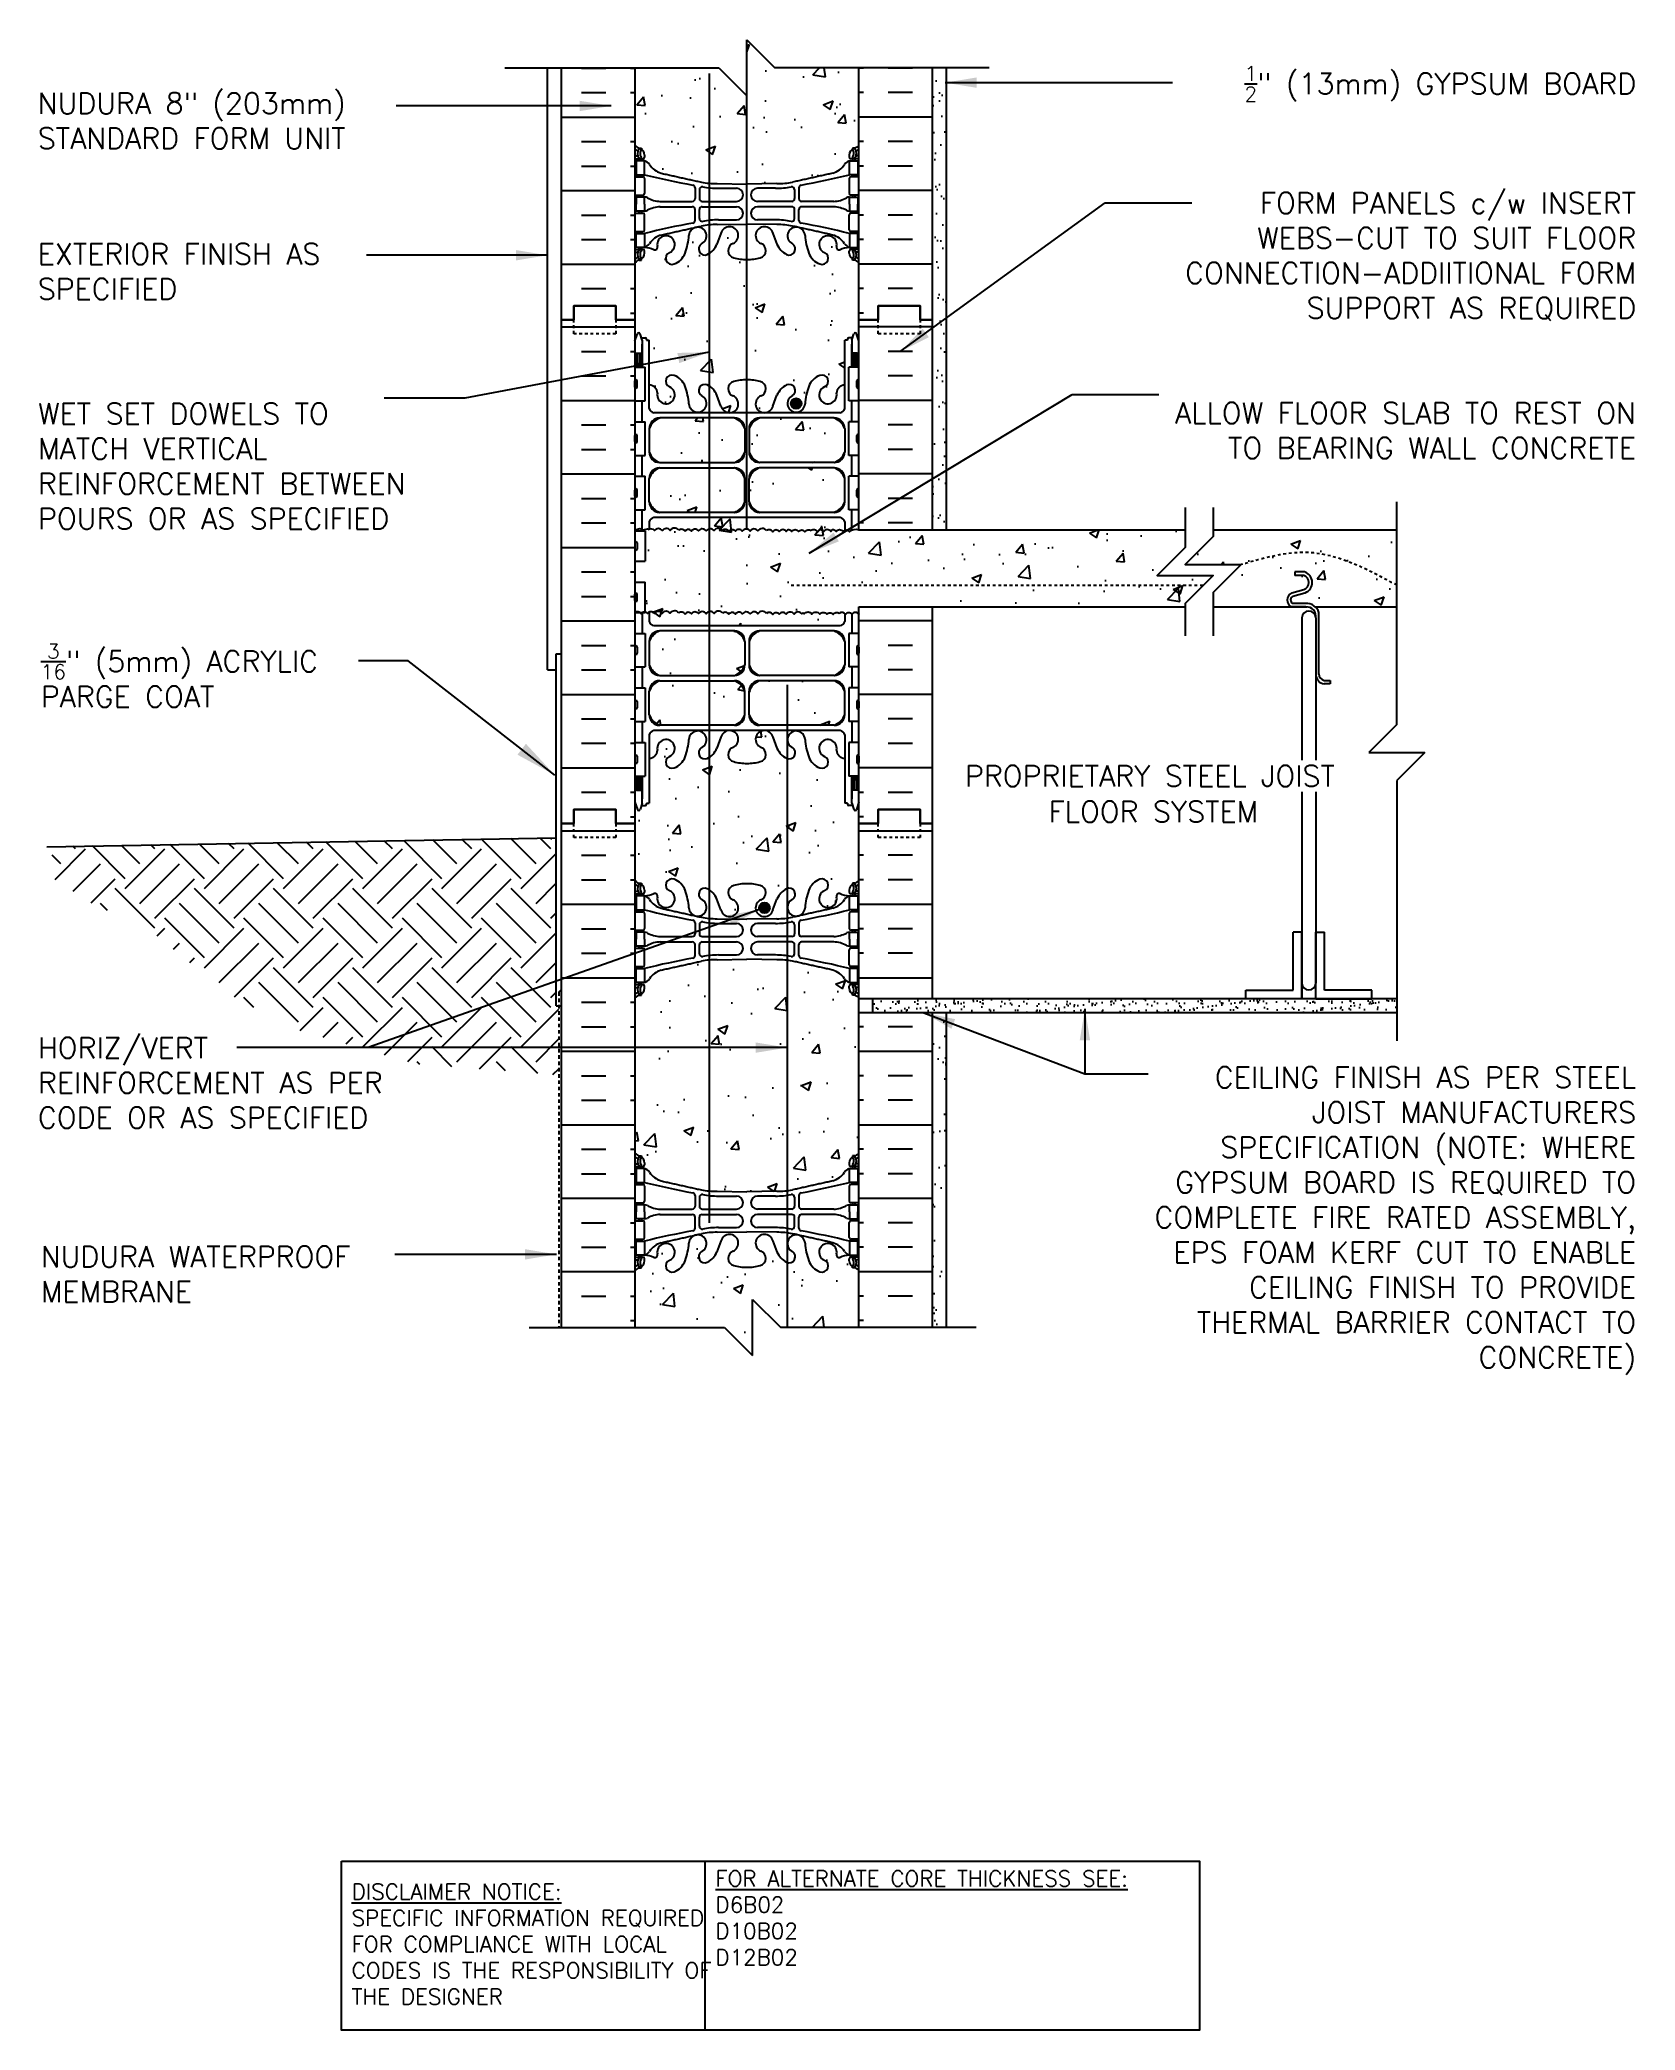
# Model space of a CAD drawing. Header units: inches. Extents: x 151.3 to 208.3, y 104.8 to 175.9.
import ezdxf
from ezdxf.enums import TextEntityAlignment as Align

# ---------------------------------------------------------------- set-up
doc = ezdxf.new("R2010")
doc.units = ezdxf.units.IN
doc.header["$LTSCALE"] = 0.5
doc.header["$MEASUREMENT"] = 0
doc.linetypes.add('DASHED2', pattern=[0.375, 0.25, -0.125])
doc.linetypes.add('HIDDEN2', pattern=[0.1875, 0.125, -0.0625])
for name, color, linetype in [('HATCH', 12, 'Continuous'), ('line25', 2, 'Continuous'), ('LINE3', 3, 'Continuous'), ('LINE50', 5, 'Continuous'), ('LINE9', 9, 'Continuous'), ('TEXT', 4, 'Continuous'), ('Web_Edge', 9, 'Continuous')]:
    doc.layers.add(name, color=color, linetype=linetype)
doc.styles.add('DIM', font='romans.shx', dxfattribs={"width": 0.7})
doc.styles.add('ROMANS', font='romans.shx', dxfattribs={"height": 0.75})
doc.styles.get("Standard").update_dxf_attribs({"font": 'romans.shx', "height": 0.75})
doc.dimstyles.new('ext_12', dxfattribs={"dimscale": 12, "dimtxt": 0.075, "dimasz": 0.09375, "dimexe": 0.09375, "dimexo": 0.0625, "dimgap": 0.0625, "dimtad": 1, "dimdec": 1, "dimzin": 2, "dimdsep": 46, "dimlunit": 4, "dimtxsty": 'DIM', "dimcen": 0.09, "dimdle": 0.09375, "dimclrt": 4, "dimadec": 0, "dimazin": 0, "dimtfac": 1, "dimtdec": 1, "dimtmove": 2, "dimatfit": 3, "dimfxl": 1, "dimfrac": 2, "dimtolj": 1, "dimtzin": 0, "dimarcsym": 0})
doc.dimstyles.new('ext_8', dxfattribs={"dimscale": 8, "dimtxt": 0.09375, "dimasz": 0.09375, "dimexe": 0.09375, "dimexo": 0.0625, "dimgap": 0.0625, "dimtad": 1, "dimdec": 1, "dimzin": 3, "dimdsep": 46, "dimlunit": 4, "dimtxsty": 'DIM', "dimcen": 0.09, "dimdle": 0.09375, "dimclrt": 4, "dimadec": 0, "dimazin": 0, "dimtfac": 1, "dimtdec": 1, "dimtmove": 2, "dimatfit": 3, "dimfxl": 1, "dimfrac": 2, "dimtolj": 1, "dimtzin": 0, "dimarcsym": 0})
pattern_1 = [(37.5, (64.07556, -39.29485), (-0.0314967, 0.963412), [0, -0.76, 0, -0.85, 0, -0.8125]), (7.5, (64.0756, -39.2949), (0.8848884, 1.411073), [0, -0.41, 0, -0.685, 0, -0.2625]), (327.5, (63.46056, -39.29485), (1.557071, 0.0028295), [0, -0.25, 0, -0.9, 0, -1.175]), (317.5, (63.4606, -39.2949), (1.503063, 0.438838), [0, -0.125, 0, -0.59, 0, -0.675])]

msp = doc.modelspace()

# ---------------------------------------------------------------- texts
at = {"layer": 'TEXT', "style": 'ROMANS'}
for s, p in [('PROPRIETARY STEEL JOIST', (184.342, 149.636)), (' FLOOR SYSTEM ', (186.812, 148.362))]:
    msp.add_text(s, height=0.75, dxfattribs=at).set_placement(p, align=Align.MIDDLE_LEFT)
at = {"layer": 'TEXT', "char_height": 0.75, "style": 'ROMANS'}
for s, insert, width, attachment_point in [('\\A1;{\\H0.7x;\\S1/2;}" (13mm) GYPSUM BOARD', (208.308, 174.366), 19.5775, 6), ('\\A1;NUDURA 8" (203mm) STANDARD FORM UNIT', (151.233, 173.047), 16.57727, 4), ('\\A1;FORM PANELS c/w INSERT WEBS-CUT TO SUIT FLOOR CONNECTION-ADDIITIONAL FORM SUPPORT AS REQUIRED', (208.308, 168.192), 19.5775, 6), ('\\A1;EXTERIOR FINISH AS SPECIFIED', (151.233, 167.664), 14.62371, 4), ('\\A1;WET SET DOWELS TO MATCH VERTICAL REINFORCEMENT BETWEEN POURS OR AS SPECIFIED', (151.244, 160.707), 14.25833, 4), ('ALLOW FLOOR SLAB TO REST ON TO BEARING WALL CONCRETE', (208.3, 161.986), 18.08617, 6), ('\\A1;{\\H0.7x;\\S3/16;}" (5mm) ACRYLIC PARGE COAT', (151.341, 153.231), 14.0636, 4), ('HORIZ/VERT REINFORCEMENT AS PER CODE OR AS SPECIFIED', (151.24, 138.676), 15.30561, 4), ('CEILING FINISH AS PER STEEL JOIST MANUFACTURERS SPECIFICATION (NOTE: WHERE GYPSUM BOARD IS REQUIRED TO COMPLETE FIRE RATED ASSEMBLY, EPS FOAM KERF CUT TO ENABLE CEILING FINISH TO PROVIDE THERMAL BARRIER CONTACT TO CONCRETE)', (208.308, 133.75), 19.5775, 6), ('\\A1;NUDURA WATERPROOF MEMBRANE', (151.341, 131.843), 14.3929, 4)]:
    msp.add_mtext(s, dxfattribs=dict(at, insert=insert, width=width, attachment_point=attachment_point))
at = {"layer": 'TEXT', "char_height": 0.5625, "attachment_point": 4}
for s, insert, width in [('{\\LFOR ALTERNATE CORE THICKNESS SEE:\\P}D6B02\\PD10B02\\PD12B02', (175.435, 108.844), 23.33295), ('{\\LDISCLAIMER NOTICE:}\\PSPECIFIC INFORMATION REQUIRED FOR COMPLIANCE WITH LOCAL CODES IS THE RESPONSIBILITY OF THE DESIGNER', (162.443, 107.904), 14.00235)]:
    msp.add_mtext(s, dxfattribs=dict(at, insert=insert, width=width))

# ---------------------------------------------------------------- hatches: boundary and pattern name
at = {"layer": 'HATCH'}
h = msp.add_hatch(dxfattribs=at)
h.set_pattern_fill('AR-CONC', color=256, scale=0.5)
h.set_pattern_definition([(50, (0, 0), (3.5863, -0.31376), [0.375, -4.125]), (355, (0, 0), (-0.693757, 3.76096), [0.3, -3.3]), (100.4514, (0.299, -0.026), (2.892544, 3.4472), [0.3187, -3.50571]), (46.1842, (0, 1), (5.33621, -0.8276), [0.5625, -6.1875]), (96.6356, (0.4447, 0.931), (4.67331, 4.87059), [0.47805, -5.25857]), (351.1842, (0, 1), (4.67331, 4.87059), [0.45, -4.95]), (21, (0.5, 0.75), (2.984535, -2.013094), [0.375, -4.125]), (326, (0.5, 0.75), (1.216577, 3.62575), [0.3, -3.3]), (71.4514, (0.7487, 0.5822), (4.20111, 1.612656), [0.3187, -3.50571]), (37.5, (0, 0), (0.060799, 1.664469), [0, -3.26, 0, -3.35, 0, -3.3125]), (7.5, (0, 0), (1.315348, 1.972059), [0, -1.91, 0, -3.185, 0, -1.2625]), (327.5, (-1.115, 0), (2.669112, -0.1127744), [0, -1.25, 0, -3.9, 0, -5.175]), (317.5, (-1.615, 0), (2.91593, 0.500525), [0, -1.625, 0, -2.59, 0, -3.675])])
edge = h.paths.add_edge_path()
edge.add_line((180.56, 174.938), (177.56, 174.938))
edge.add_line((177.56, 174.938), (176.56, 175.938))
edge.add_line((176.56, 175.938), (176.56, 173.938))
edge.add_line((176.56, 173.938), (175.56, 174.938))
edge.add_line((175.56, 174.938), (172.56, 174.938))
edge.add_line((172.56, 174.938), (172.56, 172.164))
edge.add_arc((172.906, 172.525), 0.5, 226.21089, 246.42182)
edge.add_line((172.706, 172.067), (172.796, 172.067))
edge.add_line((172.796, 172.067), (172.796, 172.025))
edge.add_arc((172.656, 171.818), 0.25, 0, 55.9442, ccw=False)
edge.add_line((172.906, 171.818), (172.906, 171.751))
edge.add_arc((172.843, 171.751), 0.0625, -90, 0, ccw=False)
edge.add_line((172.843, 171.688), (172.796, 171.688))
edge.add_line((172.796, 171.688), (172.796, 171.618))
edge.add_line((172.796, 171.618), (172.901, 171.618))
edge.add_arc((172.779, 171.276), 0.364, 34.97751, 70.33874, ccw=False)
edge.add_arc((173.702, 171.887), 0.743, 212.79192, 253.81071)
edge.add_spline(control_points=[(173.494, 171.173), (174.932, 170.852)], knot_values=[0, 0, 1, 1], degree=1, periodic=0)
edge.add_arc((175.488, 173.784), 2.984, 259.25462, 270.09947)
edge.add_line((175.493, 170.8), (176.56, 170.784))
edge.add_line((176.56, 170.784), (177.627, 170.8))
edge.add_arc((177.632, 173.784), 2.984, 269.90053, 280.74538)
edge.add_spline(control_points=[(178.188, 170.852), (179.626, 171.173)], knot_values=[0, 0, 1, 1], degree=1, periodic=0)
edge.add_arc((179.418, 171.887), 0.743, 286.18929, 327.20808)
edge.add_arc((180.341, 171.276), 0.364, 109.66126, 145.02249, ccw=False)
edge.add_line((180.219, 171.618), (180.324, 171.618))
edge.add_line((180.324, 171.618), (180.324, 171.688))
edge.add_line((180.324, 171.688), (180.276, 171.688))
edge.add_arc((180.276, 171.751), 0.0625, 180, 270, ccw=False)
edge.add_line((180.214, 171.751), (180.214, 171.818))
edge.add_arc((180.464, 171.818), 0.25, 124.0558, 180, ccw=False)
edge.add_line((180.324, 172.025), (180.324, 172.067))
edge.add_line((180.324, 172.067), (180.414, 172.067))
edge.add_arc((180.214, 172.525), 0.5, 293.57818, 313.78911)
edge.add_line((180.56, 172.164), (180.56, 174.938))
h.paths.add_polyline_path([(180.56, 165.938), (180.56, 167.972, 0.088416), (180.414, 168.069), (180.324, 168.069), (180.324, 168.111, -0.249069), (180.214, 168.318), (180.214, 168.386, -0.414214), (180.276, 168.448), (180.324, 168.448), (180.324, 168.518), (180.219, 168.518, 0.085348), (179.889, 168.443, -0.669601), (179.757, 168.563, 2.087231), (179.323, 168.338, -1), (179.16, 167.93, -0.21345), (178.767, 168.319, -0.069923), (178.631, 168.963, 1.702394), (178.181, 168.65, -0.940793), (177.977, 168.267, -0.173075), (177.631, 168.634), (177.489, 169.02, 1.612474), (177.057, 168.661, -0.734872), (177.034, 168.15, -0.068475), (176.56, 168.088, -0.068475), (176.086, 168.15, -0.734872), (176.063, 168.661, 1.612474), (175.631, 169.02), (175.489, 168.634, -0.173075), (175.143, 168.267, -0.940793), (174.939, 168.65, 1.702394), (174.489, 168.963, -0.069923), (174.352, 168.319, -0.21345), (173.96, 167.93, -1), (173.797, 168.338, 2.087231), (173.363, 168.563, -0.669601), (173.23, 168.443, 0.085348), (172.901, 168.518), (172.796, 168.518), (172.796, 168.448), (172.843, 168.448, -0.414214), (172.906, 168.386), (172.906, 168.318, -0.249069), (172.796, 168.111), (172.796, 168.069), (172.706, 168.069, 0.088416), (172.56, 167.972), (172.56, 165.938), (172.56, 165.178), (172.645, 165.439, -0.6), (172.745, 165.439), (172.794, 165.289), (172.92, 165.289, -0.414214), (172.97, 165.239), (172.97, 165.209), (173.07, 165.209), (173.07, 163.608, -0.380397), (173.363, 163.312, 2.087231), (173.797, 163.537, -1), (173.96, 163.946, -0.21345), (174.352, 163.557, -0.069923), (174.489, 162.913, 1.702394), (174.939, 163.225, -0.940793), (175.143, 163.609, -0.173075), (175.489, 163.242), (175.631, 162.855, 1.612474), (176.063, 163.215, -0.734872), (176.086, 163.726, -0.068475), (176.56, 163.788, -0.068475), (177.034, 163.726, -0.734872), (177.057, 163.215, 1.612474), (177.489, 162.855), (177.631, 163.242, -0.173075), (177.977, 163.609, -0.940793), (178.181, 163.225, 1.702394), (178.631, 162.913, -0.069923), (178.767, 163.557, -0.21345), (179.16, 163.946, -1), (179.323, 163.537, 2.087231), (179.757, 163.312, -0.380392), (180.05, 163.608), (180.05, 165.209), (180.15, 165.209), (180.15, 165.239, -0.414214), (180.2, 165.289), (180.326, 165.289), (180.375, 165.439, -0.6), (180.475, 165.439), (180.56, 165.178)])
h.paths.add_polyline_path([(176.484, 162.052, 0.225652), (176.109, 162.427), (173.445, 162.427, 0.225652), (173.07, 162.052), (173.07, 161.211, 0.225652), (173.445, 160.836), (176.109, 160.836, 0.225652), (176.484, 161.211)])
h.paths.add_polyline_path([(176.484, 160.27, 0.225652), (176.109, 160.645), (173.445, 160.645, 0.225652), (173.07, 160.27), (173.07, 159.43, 0.225652), (173.445, 159.055), (176.109, 159.055, 0.225652), (176.484, 159.43)])
h.paths.add_polyline_path([(180.05, 160.27, 0.225652), (179.675, 160.645), (177.011, 160.645, 0.225652), (176.636, 160.27), (176.636, 159.43, 0.225652), (177.011, 159.055), (179.675, 159.055, 0.225652), (180.05, 159.43)])
h.paths.add_polyline_path([(180.05, 162.052, 0.225652), (179.675, 162.427), (177.011, 162.427, 0.225652), (176.636, 162.052), (176.636, 161.211, 0.225652), (177.011, 160.836), (179.675, 160.836, 0.225652), (180.05, 161.211)])
h.paths.add_polyline_path([(172.87, 158.404, -0.37063), (173.063, 158.447, -0.37063), (173.256, 158.404, -0.520567), (173.536, 158.402, -0.520567), (173.815, 158.41, -0.520567), (174.126, 158.42, -0.445343), (174.348, 158.38, -0.520567), (174.576, 158.387, -0.520567), (174.825, 158.395, -0.520567), (175.104, 158.393, -0.520567), (175.384, 158.402, -0.520567), (175.694, 158.411, -0.445343), (175.917, 158.372, -0.520567), (176.145, 158.379, -0.520567), (176.393, 158.387, -0.520567), (176.673, 158.385, -0.520567), (176.952, 158.393, -0.520567), (177.263, 158.403, -0.445343), (177.485, 158.363, -0.520567), (177.713, 158.37, -0.520567), (177.961, 158.378, -0.175549), (178.057, 158.444, -0.175549), (178.153, 158.378, -0.520567), (178.401, 158.37, -0.520567), (178.629, 158.363, -0.445343), (178.852, 158.403, -0.445343), (179.074, 158.363, -0.520567), (179.302, 158.37, -0.520567), (179.55, 158.378, -0.175549), (179.646, 158.444, -0.175549), (179.742, 158.378, -0.520567), (179.99, 158.37, -0.520567), (180.218, 158.363, -0.316111), (180.56, 158.428), (192.208, 158.428), (192.208, 157.795), (191.208, 156.795), (193.208, 156.795), (192.208, 155.795), (192.208, 155.678), (180.56, 155.678), (180.56, 155.415, 0.567652), (180.3, 155.4), (180.3, 155.423, 0.492671), (180.08, 155.406, 0.445343), (179.857, 155.446, 0.445343), (179.634, 155.406, 0.520567), (179.407, 155.413, 0.520567), (179.158, 155.421, 0.520567), (178.879, 155.419, 0.520567), (178.599, 155.428, 0.077714), (178.56, 155.471, 0.077714), (178.521, 155.428, 0.520567), (178.241, 155.419, 0.520567), (177.961, 155.421, 0.520567), (177.713, 155.413, 0.520567), (177.485, 155.406, 0.445343), (177.263, 155.446, 0.520567), (176.952, 155.436, 0.520567), (176.673, 155.428, 0.520567), (176.393, 155.429, 0.520567), (176.145, 155.422, 0.520567), (175.917, 155.415, 0.445343), (175.694, 155.454, 0.520567), (175.384, 155.445, 0.520567), (175.104, 155.436, 0.520567), (174.825, 155.438, 0.520567), (174.576, 155.43, 0.520567), (174.348, 155.423, 0.445343), (174.126, 155.463, 0.520567), (173.815, 155.453, 0.520567), (173.536, 155.444, 0.520567), (173.256, 155.446, 0.520567), (173.008, 155.439, 0.182404), (172.925, 155.492), (172.925, 155.483), (172.84, 155.483, 0.145019), (172.78, 155.432, 0.122352), (172.727, 155.483), (172.575, 155.483, 0.028683), (172.56, 155.473), (172.56, 158.437, -0.068144), (172.59, 158.402, -0.520567)])
h.paths.add_polyline_path([(172.64, 157.743, -0.414214), (172.6, 157.703, -0.414214), (172.56, 157.743), (172.56, 157.963, -0.414214), (172.6, 158.003, -0.414214), (172.64, 157.963)], flags=16)
h.paths.add_polyline_path([(172.64, 156.133), (172.64, 155.913, -0.414214), (172.6, 155.873, -0.414214), (172.56, 155.913), (172.56, 156.133, -0.414214), (172.6, 156.173, -0.414214)], flags=16)
h.paths.add_polyline_path([(180.05, 158.719, 0.268138), (179.889, 158.867), (173.231, 158.867, 0.268156), (173.07, 158.719), (173.07, 158.45, -0.356222), (173.256, 158.404, -0.520567), (173.536, 158.402, -0.520567), (173.815, 158.41, -0.520567), (174.126, 158.42, -0.445343), (174.348, 158.38, -0.520567), (174.576, 158.387, -0.520567), (174.825, 158.395, -0.520567), (175.104, 158.393, -0.520567), (175.384, 158.402, -0.520567), (175.694, 158.411, -0.445343), (175.917, 158.372, -0.520567), (176.145, 158.379, -0.520567), (176.393, 158.387, -0.520567), (176.673, 158.385, -0.520567), (176.952, 158.393, -0.520567), (177.263, 158.403, -0.445343), (177.485, 158.363, -0.520567), (177.713, 158.37, -0.520567), (177.961, 158.378, -0.175549), (178.057, 158.444, -0.175549), (178.153, 158.378, -0.520567), (178.401, 158.37, -0.520567), (178.629, 158.363, -0.445343), (178.852, 158.403, -0.445343), (179.074, 158.363, -0.520567), (179.302, 158.37, -0.520567), (179.55, 158.378, -0.175549), (179.646, 158.444, -0.175549), (179.742, 158.378, -0.520567), (179.99, 158.37, -0.138388), (180.05, 158.416)])
h.paths.add_polyline_path([(180.05, 155.441, 0.356878), (179.857, 155.446, 0.445343), (179.634, 155.406, 0.520567), (179.407, 155.413, 0.520567), (179.158, 155.421, 0.520567), (178.879, 155.419, 0.520567), (178.599, 155.428, 0.077714), (178.56, 155.471, 0.077714), (178.521, 155.428, 0.520567), (178.241, 155.419, 0.520567), (177.961, 155.421, 0.520567), (177.713, 155.413, 0.520567), (177.485, 155.406, 0.445343), (177.263, 155.446, 0.520567), (176.952, 155.436, 0.520567), (176.673, 155.428, 0.520567), (176.393, 155.429, 0.520567), (176.145, 155.422, 0.520567), (175.917, 155.415, 0.445343), (175.694, 155.454, 0.520567), (175.384, 155.445, 0.520567), (175.104, 155.436, 0.520567), (174.825, 155.438, 0.520567), (174.576, 155.43, 0.520567), (174.348, 155.423, 0.445343), (174.126, 155.463, 0.520567), (173.815, 155.453, 0.520567), (173.536, 155.444, 0.520567), (173.256, 155.446, 0.356222), (173.07, 155.493), (173.07, 155.157, 0.268156), (173.231, 155.008), (179.889, 155.008, 0.268138), (180.05, 155.157)])
h.paths.add_polyline_path([(199.768, 158.428), (193.208, 158.428), (193.208, 158.19), (192.208, 157.19), (194.208, 157.19), (193.208, 156.19), (193.208, 155.678), (193.605, 155.678), (196.017, 155.678, -0.679626), (196.017, 156.178), (196.45, 156.301, 0.684458), (196.45, 156.801), (196.128, 156.801), (196.128, 156.926), (196.471, 156.926, -0.714868), (196.489, 156.182), (196.058, 156.06, 0.616244), (196.045, 155.803), (196.513, 155.803, -0.207325), (196.859, 155.678), (199.768, 155.678)])
h.paths.add_polyline_path([(180.56, 148.697), (180.481, 148.455, -0.725737), (180.375, 148.436), (180.326, 148.586), (180.2, 148.586, -0.414214), (180.15, 148.636), (180.15, 148.666), (180.05, 148.666), (180.05, 150.268, -0.380392), (179.757, 150.563, 2.087231), (179.323, 150.338, -1), (179.16, 149.93, -0.21345), (178.767, 150.319, -0.069923), (178.631, 150.963, 1.629604), (178.16, 150.662, -0.994662), (177.977, 150.267, -0.173075), (177.631, 150.634), (177.489, 151.02, 1.612474), (177.057, 150.661, -0.734872), (177.034, 150.15, -0.068475), (176.56, 150.088, -0.068475), (176.086, 150.15, -0.734872), (176.063, 150.661, 1.612474), (175.631, 151.02), (175.489, 150.634, -0.173075), (175.143, 150.267, -0.994662), (174.96, 150.662, 1.629604), (174.489, 150.963, -0.069923), (174.352, 150.319, -0.21345), (173.96, 149.93, -1), (173.797, 150.338, 2.087231), (173.363, 150.563, -0.380397), (173.07, 150.268), (173.07, 148.666), (172.97, 148.666), (172.97, 148.636, -0.414214), (172.92, 148.586), (172.794, 148.586), (172.751, 148.455, -0.725737), (172.645, 148.436), (172.56, 148.697), (172.56, 147.938), (172.56, 145.903, 0.088416), (172.706, 145.806), (172.796, 145.806), (172.796, 145.764, -0.249069), (172.906, 145.557), (172.906, 145.49, -0.414214), (172.843, 145.427), (172.796, 145.427), (172.796, 145.357), (172.901, 145.357, 0.085348), (173.23, 145.433, -0.669601), (173.363, 145.312, 2.087231), (173.797, 145.537, -1), (173.96, 145.946, -0.21345), (174.352, 145.557, -0.069923), (174.489, 144.913, 1.629604), (174.96, 145.214, -0.994662), (175.143, 145.609, -0.173075), (175.489, 145.242), (175.631, 144.855, 1.612474), (176.063, 145.215, -0.734872), (176.086, 145.726, -0.068475), (176.56, 145.788, -0.068475), (177.034, 145.726, -0.734872), (177.057, 145.215, 1.612474), (177.489, 144.855), (177.631, 145.242, -0.173075), (177.977, 145.609, -0.994662), (178.16, 145.214, 1.629604), (178.631, 144.913, -0.069923), (178.767, 145.557, -0.21345), (179.16, 145.946, -1), (179.323, 145.537, 2.087231), (179.757, 145.312, -0.669601), (179.889, 145.433, 0.085348), (180.219, 145.357), (180.324, 145.357), (180.324, 145.427), (180.276, 145.427, -0.414214), (180.214, 145.49), (180.214, 145.557, -0.249069), (180.324, 145.764), (180.324, 145.806), (180.414, 145.806, 0.088416), (180.56, 145.903), (180.56, 147.938)])
h.paths.add_polyline_path([(176.484, 154.446, 0.225652), (176.109, 154.821), (173.445, 154.821, 0.225652), (173.07, 154.446), (173.07, 153.605, 0.225652), (173.445, 153.23), (176.109, 153.23, 0.225652), (176.484, 153.605)])
h.paths.add_polyline_path([(176.484, 152.665, 0.225652), (176.109, 153.04), (173.445, 153.04, 0.225652), (173.07, 152.665), (173.07, 151.824, 0.225652), (173.445, 151.449), (176.109, 151.449, 0.225652), (176.484, 151.824)])
h.paths.add_polyline_path([(180.05, 152.665, 0.225652), (179.675, 153.04), (177.011, 153.04, 0.225652), (176.636, 152.665), (176.636, 151.824, 0.225652), (177.011, 151.449), (179.675, 151.449, 0.225652), (180.05, 151.824)])
h.paths.add_polyline_path([(180.56, 131.972, 0.088416), (180.414, 132.069), (180.324, 132.069), (180.324, 132.111, -0.249069), (180.214, 132.318), (180.214, 132.386, -0.414214), (180.276, 132.448), (180.324, 132.448), (180.324, 132.518), (180.219, 132.518, 0.085348), (179.889, 132.443, -0.669601), (179.757, 132.563, 2.087231), (179.323, 132.338, -1), (179.16, 131.93, -0.21345), (178.767, 132.319, -0.069923), (178.631, 132.963, 1.629604), (178.16, 132.662, -0.994662), (177.977, 132.267, -0.173075), (177.631, 132.634), (177.489, 133.02, 1.612474), (177.057, 132.661, -0.734872), (177.034, 132.15, -0.068475), (176.56, 132.088, -0.068475), (176.086, 132.15, -0.734872), (176.063, 132.661, 1.612474), (175.631, 133.02), (175.489, 132.634, -0.173075), (175.143, 132.267, -0.994662), (174.96, 132.662, 1.629604), (174.489, 132.963, -0.069923), (174.352, 132.319, -0.21345), (173.96, 131.93, -1), (173.797, 132.338, 2.087231), (173.363, 132.563, -0.669601), (173.23, 132.443, 0.085348), (172.901, 132.518), (172.796, 132.518), (172.796, 132.448), (172.843, 132.448, -0.414214), (172.906, 132.386), (172.906, 132.318, -0.249069), (172.796, 132.111), (172.796, 132.069), (172.706, 132.069, 0.088416), (172.56, 131.972), (172.56, 129.938), (175.763, 129.938), (176.763, 128.938), (176.763, 130.938), (177.763, 129.938), (180.56, 129.938)])
h = msp.add_hatch(dxfattribs=at)
h.set_pattern_fill('AR-SAND', color=256, scale=0.5, style=0)
h.set_pattern_definition(pattern_1)
h.paths.add_polyline_path([(183.185, 158.428), (183.685, 158.428), (183.685, 161.134), (183.185, 160.887)])
h.paths.add_polyline_path([(183.685, 165.575), (183.185, 165.328), (183.185, 160.887), (183.685, 161.134)])
h.paths.add_polyline_path([(183.685, 167.24), (183.185, 167.24), (183.185, 165.938), (183.185, 165.328), (183.685, 165.575)])
h.paths.add_polyline_path([(183.685, 174.938), (183.185, 174.938), (183.185, 167.24), (183.685, 167.24)])
h = msp.add_hatch(dxfattribs=at)
h.set_pattern_fill('INSUL', color=256, scale=7, style=0)
h.set_pattern_definition([(0, (-2753.6016, -249.0718), (0, 2.625), []), (0, (-2753.6016, -248.1968), (0, 2.625), [0.875, -0.875]), (0, (-2753.6016, -247.3218), (0, 2.625), [0.875, -0.875])])
h.paths.add_polyline_path([(169.935, 147.938), (170.372, 147.938), (170.372, 148.438), (171.872, 148.438), (171.872, 147.938), (172.56, 147.938), (172.56, 165.938), (171.872, 165.938), (171.872, 166.438), (170.372, 166.438), (170.372, 165.938), (169.935, 165.938)])
h = msp.add_hatch(dxfattribs=at)
h.set_pattern_fill('INSUL', color=256, scale=7, style=0)
h.set_pattern_definition([(0, (-2753.6016, -267.0718), (0, 2.625), []), (0, (-2753.6016, -266.1968), (0, 2.625), [0.875, -0.875]), (0, (-2753.6016, -265.3218), (0, 2.625), [0.875, -0.875])])
h.paths.add_polyline_path([(169.935, 129.938), (170.372, 129.938), (170.372, 130.438), (171.872, 130.438), (171.872, 129.938), (172.56, 129.938), (172.56, 147.938), (171.872, 147.938), (171.872, 148.438), (170.372, 148.438), (170.372, 147.938), (169.935, 147.938)])
h = msp.add_hatch(dxfattribs=at)
h.set_pattern_fill('INSUL', color=256, scale=7, style=0)
h.set_pattern_definition([(180, (3106.7215, -267.0718), (0, 2.625), []), (180, (3106.7215, -266.1968), (0, 2.625), [0.875, -0.875]), (180, (3106.7215, -265.3218), (0, 2.625), [0.875, -0.875])])
h.paths.add_polyline_path([(180.56, 141.678), (183.185, 141.678), (183.185, 147.938), (182.747, 147.938), (182.747, 148.438), (181.247, 148.438), (181.247, 147.938), (180.56, 147.938)])
h.paths.add_polyline_path([(183.185, 141.178), (180.56, 141.178), (180.56, 129.938), (181.247, 129.938), (181.247, 130.438), (182.747, 130.438), (182.747, 129.938), (183.185, 129.938)])
h = msp.add_hatch(dxfattribs=at)
h.set_pattern_fill('EARTH', color=256, scale=8, angle=45, style=0)
h.set_pattern_definition([(45, (62.0756, -39.2949), (2e-16, 2.828427), [2, -2]), (45, (61.5452, -38.7645), (2e-16, 2.828427), [2, -2]), (45, (61.0149, -38.2342), (2e-16, 2.828427), [2, -2]), (135, (61.0149, -37.8806), (-2.828427, 4e-16), [2, -2]), (135, (61.5452, -37.3503), (-2.828427, 4e-16), [2, -2]), (135, (62.0756, -36.82), (-2.828427, 4e-16), [2, -2])])
h.paths.add_polyline_path([(169.841, 138.957), (169.841, 141.428), (169.747, 141.428), (169.747, 147.428), (151.751, 147.114), (151.751, 146.005), (153.184, 145.079), (155.232, 144.145), (157.948, 141.921), (160.307, 140.631), (164.804, 139.341)])
h = msp.add_hatch(dxfattribs=at)
h.set_pattern_fill('AR-CONC', color=256, scale=0.5)
edge = h.paths.add_edge_path()
edge.add_arc((180.214, 141.35), 0.5, 46.21089, 66.42182)
edge.add_line((180.414, 141.808), (180.324, 141.808))
edge.add_line((180.324, 141.808), (180.324, 141.85))
edge.add_arc((180.464, 142.057), 0.25, 180, 235.9442, ccw=False)
edge.add_line((180.214, 142.057), (180.214, 142.125))
edge.add_arc((180.276, 142.125), 0.0625, 90, 180, ccw=False)
edge.add_line((180.276, 142.187), (180.324, 142.187))
edge.add_line((180.324, 142.187), (180.324, 142.257))
edge.add_line((180.324, 142.257), (180.219, 142.257))
edge.add_arc((180.341, 142.6), 0.364, 214.97751, 250.33874, ccw=False)
edge.add_arc((179.418, 141.989), 0.743, 32.79192, 73.81071)
edge.add_spline(control_points=[(179.626, 142.703), (178.188, 143.023)], knot_values=[0, 0, 1, 1], degree=1, periodic=0)
edge.add_arc((177.632, 140.091), 2.984, 79.25462, 90.09947)
edge.add_line((177.627, 143.075), (176.56, 143.091))
edge.add_line((176.56, 143.091), (175.493, 143.075))
edge.add_arc((175.488, 140.091), 2.984, 89.90053, 100.74538)
edge.add_spline(control_points=[(174.932, 143.023), (173.494, 142.703)], knot_values=[0, 0, 1, 1], degree=1, periodic=0)
edge.add_arc((173.702, 141.989), 0.743, 106.18929, 147.20808)
edge.add_arc((172.779, 142.6), 0.364, 289.66126, 325.02249, ccw=False)
edge.add_line((172.901, 142.257), (172.796, 142.257))
edge.add_line((172.796, 142.257), (172.796, 142.187))
edge.add_line((172.796, 142.187), (172.843, 142.187))
edge.add_arc((172.843, 142.125), 0.0625, 0, 90, ccw=False)
edge.add_line((172.906, 142.125), (172.906, 142.057))
edge.add_arc((172.656, 142.057), 0.25, 304.0558, 360, ccw=False)
edge.add_line((172.796, 141.85), (172.796, 141.808))
edge.add_line((172.796, 141.808), (172.706, 141.808))
edge.add_arc((172.906, 141.35), 0.5, 113.57818, 133.78911)
edge.add_line((172.56, 141.711), (172.56, 136.164))
edge.add_arc((172.906, 136.525), 0.5, 226.21089, 246.42182)
edge.add_line((172.706, 136.067), (172.796, 136.067))
edge.add_line((172.796, 136.067), (172.796, 136.025))
edge.add_arc((172.656, 135.818), 0.25, 0, 55.9442, ccw=False)
edge.add_line((172.906, 135.818), (172.906, 135.751))
edge.add_arc((172.843, 135.751), 0.0625, -90, 0, ccw=False)
edge.add_line((172.843, 135.688), (172.796, 135.688))
edge.add_line((172.796, 135.688), (172.796, 135.618))
edge.add_line((172.796, 135.618), (172.901, 135.618))
edge.add_arc((172.779, 135.276), 0.364, 34.97751, 70.33874, ccw=False)
edge.add_arc((173.702, 135.887), 0.743, 212.79192, 253.81071)
edge.add_spline(control_points=[(173.494, 135.173), (174.932, 134.852)], knot_values=[0, 0, 1, 1], degree=1, periodic=0)
edge.add_arc((175.488, 137.784), 2.984, 259.25462, 270.09947)
edge.add_line((175.493, 134.8), (176.56, 134.784))
edge.add_line((176.56, 134.784), (177.627, 134.8))
edge.add_arc((177.632, 137.784), 2.984, 269.90053, 280.74538)
edge.add_spline(control_points=[(178.188, 134.852), (179.626, 135.173)], knot_values=[0, 0, 1, 1], degree=1, periodic=0)
edge.add_arc((179.418, 135.887), 0.743, 286.18929, 327.20808)
edge.add_arc((180.341, 135.276), 0.364, 109.66126, 145.02249, ccw=False)
edge.add_line((180.219, 135.618), (180.324, 135.618))
edge.add_line((180.324, 135.618), (180.324, 135.688))
edge.add_line((180.324, 135.688), (180.276, 135.688))
edge.add_arc((180.276, 135.751), 0.0625, 180, 270, ccw=False)
edge.add_line((180.214, 135.751), (180.214, 135.818))
edge.add_arc((180.464, 135.818), 0.25, 124.0558, 180, ccw=False)
edge.add_line((180.324, 136.025), (180.324, 136.067))
edge.add_line((180.324, 136.067), (180.414, 136.067))
edge.add_arc((180.214, 136.525), 0.5, 293.57818, 313.78911)
edge.add_line((180.56, 136.164), (180.56, 141.711))
h = msp.add_hatch(dxfattribs=at)
h.set_pattern_fill('AR-SAND', color=256, scale=0.25, style=0)
h.set_pattern_definition([(37.5, (118.738, 48.12135), (-0.0157483, 0.481706), [0, -0.38, 0, -0.425, 0, -0.40625]), (7.5, (118.738, 48.12135), (0.4424442, 0.7055365), [0, -0.205, 0, -0.3425, 0, -0.13125]), (327.5, (118.4305, 48.12135), (0.7785355, 0.0014148), [0, -0.125, 0, -0.45, 0, -0.5875]), (317.5, (118.4305, 48.12135), (0.7515317, 0.219419), [0, -0.0625, 0, -0.295, 0, -0.3375])])
h.paths.add_polyline_path([(199.768, 141.178), (199.768, 141.678), (181.06, 141.678), (181.06, 141.178)])
h = msp.add_hatch(dxfattribs=at)
h.set_pattern_fill('AR-SAND', color=256, scale=0.5, style=0)
h.set_pattern_definition(pattern_1)
h.paths.add_polyline_path([(183.685, 141.178), (183.185, 141.178), (183.185, 138.248), (183.685, 137.3)])
h.paths.add_polyline_path([(183.685, 137.3), (183.185, 138.248), (183.185, 129.938), (183.685, 129.938)])
at = {"layer": 'LINE3'}
for points in [[(178.131, 162.944, 1), (178.506, 162.944, 1)], [(176.996, 144.928, 1), (177.371, 144.928, 1)]]:
    msp.add_hatch(color=256, dxfattribs=at).paths.add_polyline_path(points)

# ---------------------------------------------------------------- linework, layer by layer
at = {"layer": 'HATCH'}
for p, q in [((170.648, 174.928), (171.523, 174.928)), ((172.398, 174.928), (172.56, 174.928)), ((180.722, 174.928), (180.56, 174.928)), ((182.472, 174.928), (181.597, 174.928)), ((170.648, 174.053), (171.523, 174.053)), ((172.398, 174.053), (172.56, 174.053)), ((180.722, 174.053), (180.56, 174.053)), ((182.472, 174.053), (181.597, 174.053)), ((169.935, 173.178), (172.56, 173.178)), ((183.185, 173.178), (180.56, 173.178)), ((170.648, 172.303), (171.523, 172.303)), ((172.398, 172.303), (172.56, 172.303)), ((180.722, 172.303), (180.56, 172.303)), ((182.472, 172.303), (181.597, 172.303)), ((170.648, 171.428), (171.523, 171.428)), ((172.398, 171.428), (172.56, 171.428)), ((180.722, 171.428), (180.56, 171.428)), ((182.472, 171.428), (181.597, 171.428)), ((169.935, 170.553), (172.56, 170.553)), ((183.185, 170.553), (180.56, 170.553)), ((170.648, 169.678), (171.523, 169.678)), ((172.398, 169.678), (172.56, 169.678)), ((180.722, 169.678), (180.56, 169.678)), ((182.472, 169.678), (181.597, 169.678)), ((170.648, 168.803), (171.523, 168.803)), ((172.398, 168.803), (172.56, 168.803)), ((180.722, 168.803), (180.56, 168.803)), ((182.472, 168.803), (181.597, 168.803)), ((169.935, 167.928), (172.56, 167.928)), ((183.185, 167.928), (180.56, 167.928)), ((170.648, 167.053), (171.523, 167.053)), ((172.398, 167.053), (172.56, 167.053)), ((180.722, 167.053), (180.56, 167.053)), ((182.472, 167.053), (181.597, 167.053)), ((172.398, 166.178), (172.56, 166.178)), ((180.722, 166.178), (180.56, 166.178)), ((183.185, 165.678), (180.56, 165.678)), ((182.472, 164.803), (181.597, 164.803)), ((182.472, 163.928), (181.597, 163.928)), ((183.185, 163.053), (180.56, 163.053)), ((182.472, 162.178), (181.597, 162.178)), ((182.472, 161.303), (181.597, 161.303)), ((183.185, 160.428), (180.56, 160.428)), ((182.472, 159.553), (181.597, 159.553)), ((180.722, 158.678), (180.56, 158.678)), ((182.472, 158.678), (181.597, 158.678)), ((183.185, 155.178), (180.56, 155.178)), ((192.218, 155.556), (192.218, 155.556)), ((182.472, 154.303), (181.597, 154.303)), ((182.472, 153.428), (181.597, 153.428)), ((183.185, 152.553), (180.56, 152.553)), ((182.472, 151.678), (181.597, 151.678)), ((182.472, 150.803), (181.597, 150.803)), ((183.185, 149.928), (180.56, 149.928)), ((180.722, 149.053), (180.56, 149.053)), ((182.472, 149.053), (181.597, 149.053)), ((180.722, 148.178), (180.56, 148.178)), ((176.278, 144.904), (176.278, 144.904))]:
    msp.add_line(p, q, dxfattribs=at)
for points in [[(172.56, 158.437, -0.068144), (172.59, 158.402, -0.520567), (172.87, 158.404, -0.37063), (173.063, 158.447)], [(174.126, 158.42, 0.520567), (173.815, 158.41, 0.520567), (173.536, 158.402, 0.520567), (173.256, 158.404, 0.37063), (173.063, 158.447, 0.37063)], [(175.694, 158.411, 0.520567), (175.384, 158.402, 0.520567), (175.104, 158.393, 0.520567), (174.825, 158.395, 0.520567), (174.576, 158.387, 0.520567), (174.348, 158.38, 0.445343), (174.126, 158.42, 0.445343)], [(177.263, 158.403, 0.520567), (176.952, 158.393, 0.520567), (176.673, 158.385, 0.520567), (176.393, 158.387, 0.520567), (176.145, 158.379, 0.520567), (175.917, 158.372, 0.445343), (175.694, 158.411, 0.445343)], [(178.057, 158.444, 0.175549), (177.961, 158.378, 0.520567), (177.713, 158.37, 0.520567), (177.485, 158.363, 0.445343), (177.263, 158.403)], [(178.057, 158.444, -0.175549), (178.153, 158.378, -0.520567), (178.401, 158.37, -0.520567), (178.629, 158.363, -0.445343), (178.852, 158.403)], [(179.646, 158.444, 0.175549), (179.55, 158.378, 0.520567), (179.302, 158.37, 0.520567), (179.074, 158.363, 0.445343), (178.852, 158.403)], [(179.646, 158.444, -0.175549), (179.742, 158.378, -0.520567), (179.99, 158.37, -0.520567), (180.218, 158.363, -0.316111), (180.56, 158.428)], [(174.126, 155.463, 0.520567), (173.815, 155.453, 0.520567), (173.536, 155.444, 0.520567), (173.256, 155.446, 0.520567), (173.008, 155.439, 0.520567), (172.78, 155.432, 0.445343), (172.557, 155.471, 0.445343)], [(175.694, 155.454, 0.520567), (175.384, 155.445, 0.520567), (175.104, 155.436, 0.520567), (174.825, 155.438, 0.520567), (174.576, 155.43, 0.520567), (174.348, 155.423, 0.445343), (174.126, 155.463, 0.445343)], [(177.263, 155.446, 0.520567), (176.952, 155.436, 0.520567), (176.673, 155.428, 0.520567), (176.393, 155.429, 0.520567), (176.145, 155.422, 0.520567), (175.917, 155.415, 0.445343), (175.694, 155.454, 0.445343)], [(178.56, 155.471, 0.077714), (178.521, 155.428, 0.520567), (178.241, 155.419, 0.520567), (177.961, 155.421, 0.520567), (177.713, 155.413, 0.520567), (177.485, 155.406, 0.445343), (177.263, 155.446)], [(178.56, 155.471, -0.077714), (178.599, 155.428, -0.520567), (178.879, 155.419, -0.520567), (179.158, 155.421, -0.520567), (179.407, 155.413, -0.520567), (179.634, 155.406, -0.445343), (179.857, 155.446)], [(180.56, 155.426, 0.009381), (180.556, 155.421, 0.520567), (180.308, 155.413, 0.520567), (180.08, 155.406, 0.445343), (179.857, 155.446)]]:
    msp.add_lwpolyline(points, format="xyb", dxfattribs=at)
at = {"layer": 'line25'}
for p, q in [((172.56, 174.938), (172.56, 165.938)), ((180.56, 165.938), (180.56, 174.938)), ((172.56, 165.938), (172.56, 147.938)), ((180.56, 158.428), (180.56, 165.938)), ((172.56, 164.243), (172.925, 164.243)), ((172.925, 163.043), (172.925, 164.243)), ((180.56, 164.243), (180.195, 164.243)), ((180.195, 163.043), (180.195, 164.243)), ((172.56, 163.043), (172.925, 163.043)), ((180.56, 163.043), (180.195, 163.043)), ((172.56, 162.293), (172.925, 162.293)), ((172.925, 161.093), (172.925, 162.293)), ((180.56, 162.293), (180.195, 162.293)), ((180.195, 161.093), (180.195, 162.293)), ((172.56, 161.093), (172.925, 161.093)), ((180.56, 161.093), (180.195, 161.093)), ((172.56, 160.343), (172.925, 160.343)), ((172.925, 159.143), (172.925, 160.343)), ((180.56, 160.343), (180.195, 160.343)), ((180.195, 159.143), (180.195, 160.343)), ((172.56, 159.143), (172.925, 159.143)), ((180.56, 159.143), (180.195, 159.143)), ((172.56, 158.393), (172.925, 158.393)), ((172.925, 158.393), (172.925, 157.313)), ((180.56, 158.428), (192.208, 158.428)), ((193.208, 158.428), (199.768, 158.428)), ((193.208, 158.428), (193.605, 158.428)), ((172.56, 157.313), (172.925, 157.313)), ((172.56, 156.563), (172.925, 156.563)), ((172.925, 155.483), (172.925, 156.563)), ((196.471, 156.926), (196.128, 156.926)), ((196.128, 156.926), (196.128, 156.801)), ((196.45, 156.801), (196.128, 156.801)), ((196.017, 156.178), (196.45, 156.301)), ((196.517, 155.803), (196.045, 155.803)), ((196.051, 156.058), (196.484, 156.18)), ((172.56, 155.483), (172.925, 155.483)), ((180.56, 152.893), (180.56, 155.678)), ((180.56, 155.678), (192.208, 155.678)), ((193.208, 155.678), (193.605, 155.678)), ((193.212, 155.678), (196.566, 155.678)), ((196.517, 155.678), (196.017, 155.678)), ((196.374, 155.284), (196.374, 150.199)), ((196.859, 155.678), (199.768, 155.678)), ((196.874, 155.284), (196.874, 150.199)), ((196.984, 153.269), (196.984, 155.475)), ((172.56, 154.733), (172.925, 154.733)), ((172.925, 154.733), (172.925, 153.533)), ((180.56, 154.733), (180.195, 154.733)), ((180.195, 154.733), (180.195, 153.533)), ((172.56, 153.533), (172.925, 153.533)), ((180.56, 153.533), (180.195, 153.533)), ((180.56, 147.938), (180.56, 152.893)), ((197.38, 152.927), (197.166, 152.927)), ((197.176, 153.052), (197.38, 153.052)), ((197.38, 153.052), (197.38, 152.927)), ((172.56, 152.783), (172.925, 152.783)), ((172.925, 152.783), (172.925, 151.583)), ((180.56, 152.783), (180.195, 152.783)), ((180.195, 152.783), (180.195, 151.583)), ((172.56, 151.583), (172.925, 151.583)), ((180.56, 151.583), (180.195, 151.583)), ((172.56, 150.833), (172.925, 150.833)), ((172.925, 150.833), (172.925, 149.633)), ((180.56, 150.833), (180.195, 150.833)), ((180.195, 150.833), (180.195, 149.633)), ((172.56, 149.633), (172.925, 149.633)), ((180.56, 149.633), (180.195, 149.633)), ((196.374, 149.074), (196.374, 142.241)), ((196.874, 149.074), (196.874, 142.241)), ((172.56, 147.938), (172.56, 129.938)), ((180.56, 129.938), (180.56, 147.938)), ((196.374, 144.053), (196.062, 144.053)), ((196.062, 141.991), (196.062, 144.053)), ((196.374, 144.053), (196.374, 141.678)), ((196.374, 141.678), (196.374, 144.053)), ((196.874, 144.053), (197.187, 144.053)), ((196.874, 141.678), (196.874, 144.053)), ((197.187, 141.991), (197.187, 144.053)), ((181.06, 141.178), (181.06, 141.678)), ((194.374, 141.678), (194.374, 141.991)), ((194.374, 141.991), (196.062, 141.991)), ((196.374, 141.678), (194.374, 141.678)), ((196.874, 141.678), (198.874, 141.678)), ((198.874, 141.991), (197.187, 141.991)), ((198.874, 141.678), (198.874, 141.991))]:
    msp.add_line(p, q, dxfattribs=at)
for centre, radius, start, end in [((196.353, 156.551), 0.268, 291.21998, 68.78002), ((196.353, 156.551), 0.393, 291.21998, 72.50691), ((196.116, 155.928), 0.269, 111.59793, 248.40207), ((196.116, 155.928), 0.144, 111.59793, 240.31853), ((196.541, 155.341), 0.463, 16.75744, 94.17357), ((196.624, 155.282), 0.25, 0.44662, 179.55338), ((196.541, 155.341), 0.338, 350.13198, 94.17357), ((197.221, 153.271), 0.348, 185.2582, 260.88594), ((197.215, 153.28), 0.231, 177.12211, 260.19191), ((196.624, 142.243), 0.25, 180.44662, 359.55338)]:
    msp.add_arc(centre, radius, start, end, dxfattribs=at)
at = {"layer": 'LINE3'}
for p, q in [((175.214, 174.738), (175.214, 133.678)), ((176.548, 173.949), (176.548, 158.458)), ((177.995, 152.889), (177.995, 129.938))]:
    msp.add_line(p, q, dxfattribs=at)
for centre in [(178.319, 162.944), (177.184, 144.928)]:
    msp.add_circle(centre, 0.188, dxfattribs=at)
at = {"layer": 'LINE50'}
for p, q in [((169.935, 165.938), (169.935, 174.938)), ((183.185, 165.938), (183.185, 174.938)), ((169.935, 147.938), (169.935, 165.938)), ((183.185, 158.428), (183.185, 165.938)), ((183.185, 147.938), (183.185, 155.678)), ((169.935, 129.938), (169.935, 147.938)), ((183.185, 141.678), (183.185, 147.938)), ((151.553, 147.11), (169.747, 147.428)), ((183.185, 129.938), (183.185, 141.178))]:
    msp.add_line(p, q, dxfattribs=at)
for points in [[(169.935, 165.938), (170.372, 165.938), (170.372, 166.438), (171.872, 166.438), (171.872, 165.938), (172.56, 165.938)], [(172.56, 165.938), (171.872, 165.938), (171.872, 166.438), (170.372, 166.438), (170.372, 165.938), (169.935, 165.938)], [(183.185, 165.938), (182.747, 165.938), (182.747, 166.438), (181.247, 166.438), (181.247, 165.938), (180.56, 165.938)], [(180.56, 165.938), (181.247, 165.938), (181.247, 166.438), (182.747, 166.438), (182.747, 165.938), (183.185, 165.938)], [(169.935, 147.938), (170.372, 147.938), (170.372, 148.438), (171.872, 148.438), (171.872, 147.938), (172.56, 147.938)], [(172.56, 147.938), (171.872, 147.938), (171.872, 148.438), (170.372, 148.438), (170.372, 147.938), (169.935, 147.938)], [(183.185, 147.938), (182.747, 147.938), (182.747, 148.438), (181.247, 148.438), (181.247, 147.938), (180.56, 147.938)], [(180.56, 147.938), (181.247, 147.938), (181.247, 148.438), (182.747, 148.438), (182.747, 147.938), (183.185, 147.938)]]:
    msp.add_lwpolyline(points, dxfattribs=at)
at = {"layer": 'LINE9'}
for p, q in [((176.56, 173.938), (176.56, 175.938)), ((176.56, 175.938), (177.56, 174.938)), ((167.91, 174.938), (175.56, 174.938)), ((169.435, 153.428), (169.435, 174.938)), ((175.56, 174.938), (176.56, 173.938)), ((185.21, 174.938), (177.56, 174.938)), ((183.685, 158.428), (183.685, 174.938)), ((172.56, 163.533), (172.56, 163.753)), ((172.56, 163.698), (172.56, 163.698)), ((172.56, 163.588), (172.56, 163.588)), ((172.6, 163.793), (172.6, 163.793)), ((172.64, 163.533), (172.64, 163.753)), ((180.48, 163.533), (180.48, 163.753)), ((180.52, 163.793), (180.52, 163.793)), ((180.56, 163.533), (180.56, 163.753)), ((180.56, 163.698), (180.56, 163.698)), ((180.56, 163.588), (180.56, 163.588)), ((172.6, 163.493), (172.6, 163.493)), ((180.52, 163.493), (180.52, 163.493)), ((172.56, 161.583), (172.56, 161.803)), ((172.56, 161.748), (172.56, 161.748)), ((172.56, 161.638), (172.56, 161.638)), ((172.6, 161.843), (172.6, 161.843)), ((172.6, 161.543), (172.6, 161.543)), ((172.64, 161.583), (172.64, 161.803)), ((180.48, 161.583), (180.48, 161.803)), ((180.52, 161.843), (180.52, 161.843)), ((180.52, 161.543), (180.52, 161.543)), ((180.56, 161.583), (180.56, 161.803)), ((180.56, 161.748), (180.56, 161.748)), ((180.56, 161.638), (180.56, 161.638)), ((172.56, 159.633), (172.56, 159.853)), ((172.56, 159.798), (172.56, 159.798)), ((172.56, 159.688), (172.56, 159.688)), ((172.6, 159.893), (172.6, 159.893)), ((172.6, 159.593), (172.6, 159.593)), ((172.64, 159.633), (172.64, 159.853)), ((180.48, 159.633), (180.48, 159.853)), ((180.52, 159.893), (180.52, 159.893)), ((180.52, 159.593), (180.52, 159.593)), ((180.56, 159.633), (180.56, 159.853)), ((180.56, 159.798), (180.56, 159.798)), ((180.56, 159.688), (180.56, 159.688)), ((199.768, 151.48), (199.768, 159.428)), ((172.56, 157.963), (172.56, 157.743)), ((172.56, 157.908), (172.56, 157.908)), ((172.6, 158.003), (172.6, 158.003)), ((172.64, 157.963), (172.64, 157.743)), ((172.56, 157.798), (172.56, 157.798)), ((172.6, 157.703), (172.6, 157.703)), ((172.56, 155.913), (172.56, 156.133)), ((172.56, 156.078), (172.56, 156.078)), ((172.56, 155.968), (172.56, 155.968)), ((172.6, 156.173), (172.6, 156.173)), ((172.6, 155.873), (172.6, 155.873)), ((172.64, 155.913), (172.64, 156.133)), ((169.747, 154.003), (169.935, 154.003)), ((169.747, 154.003), (169.747, 154.003)), ((172.56, 154.243), (172.56, 154.023)), ((172.56, 154.188), (172.56, 154.188)), ((172.56, 154.078), (172.56, 154.078)), ((172.6, 154.283), (172.6, 154.283)), ((172.6, 153.983), (172.6, 153.983)), ((172.64, 154.243), (172.64, 154.023)), ((180.48, 154.243), (180.48, 154.023)), ((180.52, 154.283), (180.52, 154.283)), ((180.52, 153.983), (180.52, 153.983)), ((180.56, 154.243), (180.56, 154.023)), ((180.56, 154.188), (180.56, 154.188)), ((180.56, 154.078), (180.56, 154.078)), ((169.435, 153.428), (169.747, 153.428)), ((172.56, 152.293), (172.56, 152.073)), ((172.56, 152.238), (172.56, 152.238)), ((172.64, 152.293), (172.64, 152.073)), ((180.48, 152.293), (180.48, 152.073)), ((180.56, 152.293), (180.56, 152.073)), ((180.56, 152.238), (180.56, 152.238)), ((172.56, 152.128), (172.56, 152.128)), ((172.6, 152.033), (172.6, 152.033)), ((180.52, 152.033), (180.52, 152.033)), ((180.56, 152.128), (180.56, 152.128)), ((199.768, 151.48), (198.768, 150.48)), ((172.56, 150.343), (172.56, 150.123)), ((172.56, 150.288), (172.56, 150.288)), ((172.56, 150.178), (172.56, 150.178)), ((172.6, 150.383), (172.6, 150.383)), ((172.6, 150.083), (172.6, 150.083)), ((172.64, 150.343), (172.64, 150.123)), ((180.48, 150.343), (180.48, 150.123)), ((180.52, 150.383), (180.52, 150.383)), ((180.52, 150.083), (180.52, 150.083)), ((180.56, 150.343), (180.56, 150.123)), ((180.56, 150.288), (180.56, 150.288)), ((180.56, 150.178), (180.56, 150.178)), ((198.768, 150.48), (200.768, 150.48)), ((200.768, 150.48), (199.768, 149.48)), ((199.768, 149.48), (199.768, 140.178)), ((199.768, 141.678), (180.56, 141.678)), ((169.747, 141.428), (169.935, 141.428)), ((199.768, 141.178), (180.56, 141.178)), ((183.685, 129.938), (183.685, 141.178)), ((176.763, 128.938), (176.763, 130.938)), ((176.763, 130.938), (177.763, 129.938)), ((168.785, 129.938), (175.763, 129.938)), ((175.763, 129.938), (176.763, 128.938)), ((184.741, 129.938), (177.763, 129.938))]:
    msp.add_line(p, q, dxfattribs=at)
at = {"layer": 'LINE9', "linetype": 'HIDDEN2'}
msp.add_line((178.137, 156.451), (192.864, 156.451), dxfattribs=at)
at = {"layer": 'LINE9', "color": 9}
msp.add_line((169.747, 141.428), (169.747, 154.003), dxfattribs=at)
at = {"layer": 'LINE9', "linetype": 'DASHED2'}
for q in [(169.935, 142.004), (169.841, 129.938)]:
    msp.add_line((169.841, 141.91), q, dxfattribs=at)
at = {"layer": 'LINE9', "linetype": 'DASHED2', "ltscale": 0.15}
for points in [[(171.872, 165.938), (171.872, 165.938), (171.872, 165.438), (170.372, 165.438), (170.372, 165.938), (170.372, 165.938)], [(182.747, 165.938), (182.747, 165.938), (182.747, 165.438), (181.247, 165.438), (181.247, 165.938), (181.247, 165.938)], [(171.872, 147.938), (171.872, 147.938), (171.872, 147.438), (170.372, 147.438), (170.372, 147.938), (170.372, 147.938)], [(182.747, 147.938), (182.747, 147.938), (182.747, 147.438), (181.247, 147.438), (181.247, 147.938), (181.247, 147.938)]]:
    msp.add_lwpolyline(points, dxfattribs=at)
at = {"layer": 'LINE9'}
for points in [[(192.208, 159.231), (192.208, 157.795), (192.208, 157.795), (191.208, 156.795), (193.208, 156.795), (192.208, 155.795), (192.208, 154.65)], [(193.208, 159.231), (193.208, 158.19), (193.208, 158.19), (192.208, 157.19), (194.208, 157.19), (193.208, 156.19), (193.208, 154.65)]]:
    msp.add_lwpolyline(points, dxfattribs=at)
for centre, start, end in [((172.6, 163.753), 90, 180), ((172.6, 163.753), 360, 90), ((180.52, 163.753), 90, 180), ((180.52, 163.753), 0, 90), ((172.6, 163.533), 180, 270), ((172.6, 163.533), 270, 0), ((180.52, 163.533), 180, 270), ((180.52, 163.533), 270, 0), ((172.6, 161.803), 90, 180), ((172.6, 161.583), 180, 270), ((172.6, 161.803), 360, 90), ((172.6, 161.583), 270, 0), ((180.52, 161.803), 90, 180), ((180.52, 161.583), 180, 270), ((180.52, 161.803), 0, 90), ((180.52, 161.583), 270, 0), ((172.6, 159.853), 90, 180), ((172.6, 159.633), 180, 270), ((172.6, 159.853), 360, 90), ((172.6, 159.633), 270, 0), ((180.52, 159.853), 90, 180), ((180.52, 159.633), 180, 270), ((180.52, 159.853), 0, 90), ((180.52, 159.633), 270, 0), ((172.6, 157.963), 90, 180), ((172.6, 157.963), 0, 90), ((172.6, 157.743), 180, 270), ((172.6, 157.743), 270, 0), ((172.6, 156.133), 90, 180), ((172.6, 155.913), 180, 270), ((172.6, 156.133), 360, 90), ((172.6, 155.913), 270, 0), ((172.6, 154.243), 90, 180), ((172.6, 154.023), 180, 270), ((172.6, 154.243), 0, 90), ((172.6, 154.023), 270, 0), ((180.52, 154.243), 90, 180), ((180.52, 154.023), 180, 270), ((180.52, 154.243), 360, 90), ((180.52, 154.023), 270, 0), ((172.6, 152.293), 90, 180), ((172.6, 152.293), 0, 90), ((180.52, 152.293), 90, 180), ((180.52, 152.293), 360, 90), ((172.6, 152.073), 180, 270), ((172.6, 152.073), 270, 0), ((180.52, 152.073), 180, 270), ((180.52, 152.073), 270, 0), ((172.6, 150.343), 90, 180), ((172.6, 150.123), 180, 270), ((172.6, 150.343), 0, 90), ((172.6, 150.123), 270, 0), ((180.52, 150.343), 90, 180), ((180.52, 150.123), 180, 270), ((180.52, 150.343), 360, 90), ((180.52, 150.123), 270, 0)]:
    msp.add_arc(centre, 0.04, start, end, dxfattribs=at)
at = {"layer": 'LINE9', "linetype": 'HIDDEN2'}
msp.add_spline([(199.768, 156.451), (196.597, 157.619), (194.208, 157.19)], degree=3, dxfattribs=at)
at = {"layer": 'TEXT'}
msp.add_lwpolyline([(162.076, 110.87), (175.06, 110.87), (175.06, 104.832), (162.076, 104.832)], close=True, dxfattribs=at)
msp.add_lwpolyline([(175.06, 110.87), (192.72, 110.87), (192.72, 104.832), (175.06, 104.832)], dxfattribs=at)
at = {"layer": 'Web_Edge'}
for p, q in [((172.56, 171.788), (172.638, 171.788)), ((172.56, 171.688), (172.843, 171.688)), ((172.706, 172.067), (172.796, 172.067)), ((172.706, 171.688), (172.706, 171.618)), ((172.796, 172.067), (172.796, 172.025)), ((172.796, 171.688), (172.796, 171.618)), ((172.906, 171.818), (172.906, 171.751)), ((180.214, 171.818), (180.214, 171.751)), ((180.56, 171.688), (180.276, 171.688)), ((180.414, 172.067), (180.324, 172.067)), ((180.324, 172.067), (180.324, 172.025)), ((180.324, 171.688), (180.324, 171.618)), ((180.414, 171.688), (180.414, 171.618)), ((180.56, 171.788), (180.482, 171.788)), ((172.56, 171.048), (172.843, 171.048)), ((172.706, 171.118), (172.706, 171.048)), ((172.796, 171.118), (172.796, 171.048)), ((172.906, 170.986), (172.906, 170.451)), ((175.493, 170.8), (176.56, 170.784)), ((177.627, 170.8), (176.56, 170.784)), ((180.214, 170.986), (180.214, 170.451)), ((180.56, 171.048), (180.276, 171.048)), ((180.324, 171.118), (180.324, 171.048)), ((180.414, 171.118), (180.414, 171.048)), ((172.56, 170.388), (172.843, 170.388)), ((172.706, 170.388), (172.706, 170.318)), ((172.796, 170.388), (172.796, 170.318)), ((173.454, 170.163), (174.608, 170.164)), ((173.454, 169.974), (174.608, 169.973)), ((174.708, 170.648), (174.708, 170.264)), ((174.861, 170.586), (174.861, 170.264)), ((174.961, 170.164), (176.188, 170.164)), ((174.961, 169.973), (176.188, 169.973)), ((175.541, 170.632), (176.188, 170.632)), ((177.579, 170.632), (176.932, 170.632)), ((178.159, 170.164), (176.932, 170.164)), ((178.159, 169.973), (176.932, 169.973)), ((178.259, 170.586), (178.259, 170.264)), ((178.412, 170.648), (178.412, 170.264)), ((179.666, 170.163), (178.512, 170.164)), ((179.666, 169.974), (178.512, 169.973)), ((180.56, 170.388), (180.276, 170.388)), ((180.324, 170.388), (180.324, 170.318)), ((180.414, 170.388), (180.414, 170.318)), ((172.56, 169.748), (172.843, 169.748)), ((172.706, 169.748), (172.706, 169.818)), ((172.796, 169.748), (172.796, 169.818)), ((172.906, 169.151), (172.906, 169.686)), ((174.708, 169.488), (174.708, 169.873)), ((174.861, 169.55), (174.861, 169.873)), ((175.493, 169.336), (176.56, 169.352)), ((175.541, 169.504), (176.188, 169.504)), ((177.627, 169.336), (176.56, 169.352)), ((177.579, 169.504), (176.932, 169.504)), ((178.259, 169.55), (178.259, 169.873)), ((178.412, 169.488), (178.412, 169.873)), ((180.214, 169.151), (180.214, 169.686)), ((180.56, 169.748), (180.276, 169.748)), ((180.324, 169.748), (180.324, 169.818)), ((180.414, 169.748), (180.414, 169.818)), ((172.56, 169.088), (172.843, 169.088)), ((172.706, 169.018), (172.706, 169.088)), ((172.796, 169.018), (172.796, 169.088)), ((175.631, 169.02), (175.489, 168.634)), ((177.489, 169.02), (177.631, 168.634)), ((180.56, 169.088), (180.276, 169.088)), ((180.324, 169.018), (180.324, 169.088)), ((180.414, 169.018), (180.414, 169.088)), ((172.56, 168.448), (172.843, 168.448)), ((172.56, 168.348), (172.638, 168.348)), ((172.706, 168.448), (172.706, 168.518)), ((172.706, 168.069), (172.796, 168.069)), ((172.796, 168.448), (172.796, 168.518)), ((172.796, 168.069), (172.796, 168.111)), ((172.906, 168.318), (172.906, 168.386)), ((180.214, 168.318), (180.214, 168.386)), ((180.56, 168.448), (180.276, 168.448)), ((180.324, 168.448), (180.324, 168.518)), ((180.324, 168.069), (180.324, 168.111)), ((180.414, 168.069), (180.324, 168.069)), ((180.414, 168.448), (180.414, 168.518)), ((180.56, 168.348), (180.482, 168.348)), ((172.56, 165.178), (172.645, 165.439)), ((172.82, 165.209), (172.745, 165.439)), ((172.794, 165.289), (172.92, 165.289)), ((172.82, 165.209), (172.82, 164.243)), ((172.96, 165.239), (172.96, 165.239)), ((172.97, 165.239), (172.97, 165.239)), ((172.97, 165.239), (172.97, 165.209)), ((172.97, 165.209), (173.07, 165.209)), ((173.07, 162.762), (173.07, 165.209)), ((180.15, 165.209), (180.05, 165.209)), ((180.05, 162.762), (180.05, 165.209)), ((180.15, 165.239), (180.15, 165.239)), ((180.15, 165.239), (180.15, 165.209)), ((180.326, 165.289), (180.2, 165.289)), ((180.3, 165.209), (180.375, 165.439)), ((180.3, 165.209), (180.3, 164.243)), ((180.56, 165.178), (180.475, 165.439)), ((175.631, 162.855), (175.489, 163.242)), ((177.489, 162.855), (177.631, 163.242)), ((179.889, 162.614), (173.231, 162.614)), ((176.109, 162.427), (173.445, 162.427)), ((179.675, 162.427), (177.011, 162.427)), ((173.07, 162.052), (173.07, 161.211)), ((176.484, 162.052), (176.484, 161.211)), ((176.636, 162.053), (176.636, 161.212)), ((180.05, 162.052), (180.05, 161.211)), ((173.445, 160.836), (176.109, 160.836)), ((179.675, 160.836), (177.011, 160.836)), ((173.07, 159.43), (173.07, 160.27)), ((173.445, 160.645), (176.109, 160.645)), ((176.484, 159.43), (176.484, 160.27)), ((176.636, 159.429), (176.636, 160.27)), ((179.675, 160.645), (177.011, 160.645)), ((180.05, 159.43), (180.05, 160.27)), ((173.07, 158.719), (173.07, 158.45)), ((179.889, 158.867), (173.231, 158.867)), ((176.109, 159.055), (173.445, 159.055)), ((179.675, 159.055), (177.011, 159.055)), ((180.05, 158.719), (180.05, 158.416)), ((173.07, 155.493), (173.07, 155.157)), ((180.05, 155.441), (180.05, 155.157)), ((173.07, 154.446), (173.07, 153.605)), ((179.889, 155.008), (173.231, 155.008)), ((176.109, 154.821), (173.445, 154.821)), ((176.484, 154.446), (176.484, 153.605)), ((176.636, 154.447), (176.636, 153.606)), ((179.675, 154.821), (177.011, 154.821)), ((180.05, 154.446), (180.05, 153.605)), ((173.445, 153.23), (176.109, 153.23)), ((173.445, 153.04), (176.109, 153.04)), ((179.675, 153.23), (177.011, 153.23)), ((179.675, 153.04), (177.011, 153.04)), ((173.07, 151.824), (173.07, 152.665)), ((176.484, 151.824), (176.484, 152.665)), ((176.636, 151.823), (176.636, 152.664)), ((180.05, 151.824), (180.05, 152.665)), ((173.07, 151.113), (173.07, 148.666)), ((179.889, 151.261), (173.231, 151.261)), ((176.109, 151.449), (173.445, 151.449)), ((175.631, 151.02), (175.489, 150.634)), ((179.675, 151.449), (177.011, 151.449)), ((177.489, 151.02), (177.631, 150.634)), ((180.05, 151.113), (180.05, 148.666)), ((172.82, 148.666), (172.82, 149.633)), ((180.3, 148.666), (180.3, 149.633)), ((172.56, 148.697), (172.645, 148.436)), ((172.82, 148.666), (172.745, 148.436)), ((172.97, 148.666), (173.07, 148.666)), ((172.97, 148.666), (172.97, 148.636)), ((172.97, 148.636), (172.97, 148.636)), ((180.15, 148.666), (180.05, 148.666)), ((180.15, 148.666), (180.15, 148.636)), ((180.15, 148.636), (180.15, 148.636)), ((180.3, 148.666), (180.375, 148.436)), ((180.56, 148.697), (180.475, 148.436)), ((172.794, 148.586), (172.92, 148.586)), ((180.326, 148.586), (180.2, 148.586)), ((172.706, 145.806), (172.796, 145.806)), ((172.796, 145.806), (172.796, 145.764)), ((180.414, 145.806), (180.324, 145.806)), ((180.324, 145.806), (180.324, 145.764)), ((172.56, 145.527), (172.638, 145.527)), ((172.56, 145.427), (172.843, 145.427)), ((172.706, 145.427), (172.706, 145.357)), ((172.796, 145.427), (172.796, 145.357)), ((172.906, 145.557), (172.906, 145.49)), ((175.631, 144.855), (175.489, 145.242)), ((177.489, 144.855), (177.631, 145.242)), ((180.214, 145.557), (180.214, 145.49)), ((180.56, 145.427), (180.276, 145.427)), ((180.324, 145.427), (180.324, 145.357)), ((180.414, 145.427), (180.414, 145.357)), ((180.56, 145.527), (180.482, 145.527)), ((172.56, 144.787), (172.843, 144.787)), ((172.706, 144.857), (172.706, 144.787)), ((172.796, 144.857), (172.796, 144.787)), ((172.906, 144.725), (172.906, 144.19)), ((174.708, 144.387), (174.708, 144.002)), ((175.493, 144.539), (176.56, 144.523)), ((175.541, 144.371), (176.188, 144.371)), ((177.627, 144.539), (176.56, 144.523)), ((177.579, 144.371), (176.932, 144.371)), ((178.412, 144.387), (178.412, 144.002)), ((180.214, 144.725), (180.214, 144.19)), ((180.56, 144.787), (180.276, 144.787)), ((180.324, 144.857), (180.324, 144.787)), ((180.414, 144.857), (180.414, 144.787)), ((172.56, 144.127), (172.843, 144.127)), ((172.706, 144.127), (172.706, 144.057)), ((172.796, 144.127), (172.796, 144.057)), ((173.454, 143.902), (174.608, 143.902)), ((173.454, 143.713), (174.608, 143.712)), ((174.861, 144.325), (174.861, 144.002)), ((174.961, 143.902), (176.188, 143.902)), ((174.961, 143.712), (176.188, 143.712)), ((178.159, 143.902), (176.932, 143.902)), ((178.159, 143.712), (176.932, 143.712)), ((178.259, 144.325), (178.259, 144.002)), ((179.666, 143.902), (178.512, 143.902)), ((179.666, 143.713), (178.512, 143.712)), ((180.56, 144.127), (180.276, 144.127)), ((180.324, 144.127), (180.324, 144.057)), ((180.414, 144.127), (180.414, 144.057)), ((172.56, 143.487), (172.843, 143.487)), ((172.706, 143.487), (172.706, 143.557)), ((172.796, 143.487), (172.796, 143.557)), ((172.906, 142.89), (172.906, 143.425)), ((174.708, 143.227), (174.708, 143.612)), ((174.861, 143.289), (174.861, 143.612)), ((175.493, 143.075), (176.56, 143.091)), ((175.541, 143.243), (176.188, 143.243)), ((177.627, 143.075), (176.56, 143.091)), ((177.579, 143.243), (176.932, 143.243)), ((178.259, 143.289), (178.259, 143.612)), ((178.412, 143.227), (178.412, 143.612)), ((180.214, 142.89), (180.214, 143.425)), ((180.56, 143.487), (180.276, 143.487)), ((180.324, 143.487), (180.324, 143.557)), ((180.414, 143.487), (180.414, 143.557)), ((172.56, 142.827), (172.843, 142.827)), ((172.706, 142.757), (172.706, 142.827)), ((172.706, 142.187), (172.706, 142.257)), ((172.796, 142.757), (172.796, 142.827)), ((172.796, 142.187), (172.796, 142.257)), ((180.56, 142.827), (180.276, 142.827)), ((180.324, 142.757), (180.324, 142.827)), ((180.324, 142.187), (180.324, 142.257)), ((180.414, 142.757), (180.414, 142.827)), ((180.414, 142.187), (180.414, 142.257)), ((172.56, 142.187), (172.843, 142.187)), ((172.56, 142.087), (172.638, 142.087)), ((172.706, 141.808), (172.796, 141.808)), ((172.796, 141.808), (172.796, 141.85)), ((172.906, 142.057), (172.906, 142.125)), ((180.214, 142.057), (180.214, 142.125)), ((180.56, 142.187), (180.276, 142.187)), ((180.324, 141.808), (180.324, 141.85)), ((180.414, 141.808), (180.324, 141.808)), ((180.56, 142.087), (180.482, 142.087)), ((172.706, 136.067), (172.796, 136.067)), ((172.796, 136.067), (172.796, 136.025)), ((172.906, 135.818), (172.906, 135.751)), ((180.214, 135.818), (180.214, 135.751)), ((180.414, 136.067), (180.324, 136.067)), ((180.324, 136.067), (180.324, 136.025)), ((172.56, 135.788), (172.638, 135.788)), ((172.56, 135.688), (172.843, 135.688)), ((172.706, 135.688), (172.706, 135.618)), ((172.706, 135.118), (172.706, 135.048)), ((172.796, 135.688), (172.796, 135.618)), ((172.796, 135.118), (172.796, 135.048)), ((180.56, 135.688), (180.276, 135.688)), ((180.324, 135.688), (180.324, 135.618)), ((180.324, 135.118), (180.324, 135.048)), ((180.414, 135.688), (180.414, 135.618)), ((180.414, 135.118), (180.414, 135.048)), ((180.56, 135.788), (180.482, 135.788)), ((172.56, 135.048), (172.843, 135.048)), ((172.906, 134.986), (172.906, 134.451)), ((174.708, 134.648), (174.708, 134.264)), ((174.861, 134.586), (174.861, 134.264)), ((175.493, 134.8), (176.56, 134.784)), ((175.541, 134.632), (176.188, 134.632)), ((177.627, 134.8), (176.56, 134.784)), ((177.579, 134.632), (176.932, 134.632)), ((178.259, 134.586), (178.259, 134.264)), ((178.412, 134.648), (178.412, 134.264)), ((180.214, 134.986), (180.214, 134.451)), ((180.56, 135.048), (180.276, 135.048)), ((172.56, 134.388), (172.843, 134.388)), ((172.56, 133.748), (172.843, 133.748)), ((172.706, 134.388), (172.706, 134.318)), ((172.706, 133.748), (172.706, 133.818)), ((172.796, 134.388), (172.796, 134.318)), ((172.796, 133.748), (172.796, 133.818)), ((172.906, 133.151), (172.906, 133.686)), ((173.454, 134.163), (174.608, 134.164)), ((173.454, 133.974), (174.608, 133.973)), ((174.708, 133.488), (174.708, 133.873)), ((174.861, 133.55), (174.861, 133.873)), ((174.961, 134.164), (176.188, 134.164)), ((174.961, 133.973), (176.188, 133.973)), ((178.159, 134.164), (176.932, 134.164)), ((178.159, 133.973), (176.932, 133.973)), ((178.259, 133.55), (178.259, 133.873)), ((178.412, 133.488), (178.412, 133.873)), ((179.666, 134.163), (178.512, 134.164)), ((179.666, 133.974), (178.512, 133.973)), ((180.214, 133.151), (180.214, 133.686)), ((180.56, 134.388), (180.276, 134.388)), ((180.56, 133.748), (180.276, 133.748)), ((180.324, 134.388), (180.324, 134.318)), ((180.324, 133.748), (180.324, 133.818)), ((180.414, 134.388), (180.414, 134.318)), ((180.414, 133.748), (180.414, 133.818)), ((172.56, 133.088), (172.843, 133.088)), ((172.706, 133.018), (172.706, 133.088)), ((172.796, 133.018), (172.796, 133.088)), ((175.631, 133.02), (175.489, 132.634)), ((175.493, 133.336), (176.56, 133.352)), ((175.541, 133.504), (176.188, 133.504)), ((177.627, 133.336), (176.56, 133.352)), ((177.579, 133.504), (176.932, 133.504)), ((177.489, 133.02), (177.631, 132.634)), ((180.56, 133.088), (180.276, 133.088)), ((180.324, 133.018), (180.324, 133.088)), ((180.414, 133.018), (180.414, 133.088)), ((172.56, 132.448), (172.843, 132.448)), ((172.56, 132.348), (172.638, 132.348)), ((172.706, 132.448), (172.706, 132.518)), ((172.796, 132.448), (172.796, 132.518)), ((172.906, 132.318), (172.906, 132.386)), ((180.214, 132.318), (180.214, 132.386)), ((180.56, 132.448), (180.276, 132.448)), ((180.324, 132.448), (180.324, 132.518)), ((180.414, 132.448), (180.414, 132.518)), ((180.56, 132.348), (180.482, 132.348)), ((172.706, 132.069), (172.796, 132.069)), ((172.796, 132.069), (172.796, 132.111)), ((180.324, 132.069), (180.324, 132.111)), ((180.414, 132.069), (180.324, 132.069))]:
    msp.add_line(p, q, dxfattribs=at)
for points in [[(172.601, 171.118), (172.901, 171.118), (172.901, 171.618), (172.601, 171.618)], [(180.519, 171.118), (180.219, 171.118), (180.219, 171.618), (180.519, 171.618)], [(172.601, 169.018), (172.901, 169.018), (172.901, 168.518), (172.601, 168.518)], [(180.519, 169.018), (180.219, 169.018), (180.219, 168.518), (180.519, 168.518)], [(172.77, 164.299), (172.62, 164.299), (172.62, 164.739), (172.77, 164.739)], [(172.73, 164.359), (172.66, 164.359), (172.66, 164.739), (172.73, 164.739)], [(180.35, 164.299), (180.5, 164.299), (180.5, 164.739), (180.35, 164.739)], [(180.39, 164.359), (180.46, 164.359), (180.46, 164.739), (180.39, 164.739)], [(172.77, 149.576), (172.62, 149.576), (172.62, 149.136), (172.77, 149.136)], [(172.73, 149.516), (172.66, 149.516), (172.66, 149.136), (172.73, 149.136)], [(180.35, 149.576), (180.5, 149.576), (180.5, 149.136), (180.35, 149.136)], [(180.39, 149.516), (180.46, 149.516), (180.46, 149.136), (180.39, 149.136)], [(172.601, 144.857), (172.901, 144.857), (172.901, 145.357), (172.601, 145.357)], [(180.519, 144.857), (180.219, 144.857), (180.219, 145.357), (180.519, 145.357)], [(172.601, 142.757), (172.901, 142.757), (172.901, 142.257), (172.601, 142.257)], [(180.519, 142.757), (180.219, 142.757), (180.219, 142.257), (180.519, 142.257)], [(172.601, 135.118), (172.901, 135.118), (172.901, 135.618), (172.601, 135.618)], [(180.519, 135.118), (180.219, 135.118), (180.219, 135.618), (180.519, 135.618)], [(172.601, 133.018), (172.901, 133.018), (172.901, 132.518), (172.601, 132.518)], [(180.519, 133.018), (180.219, 133.018), (180.219, 132.518), (180.519, 132.518)]]:
    msp.add_lwpolyline(points, close=True, dxfattribs=at)
for points in [[(172.901, 170.068), (172.901, 170.318), (172.601, 170.318), (172.601, 170.068)], [(172.901, 170.068), (172.901, 169.818), (172.601, 169.818), (172.601, 170.068)], [(180.219, 170.068), (180.219, 170.318), (180.519, 170.318), (180.519, 170.068)], [(180.219, 170.068), (180.219, 169.818), (180.519, 169.818), (180.519, 170.068)], [(172.82, 164.243), (172.82, 165.059)], [(180.3, 164.243), (180.3, 165.059)], [(172.82, 162.293), (172.82, 163.043)], [(180.3, 162.293), (180.3, 163.043)], [(172.82, 160.343), (172.82, 161.093)], [(180.3, 160.343), (180.3, 161.093)], [(172.82, 158.45), (172.82, 159.143)], [(180.3, 158.424), (180.3, 159.143)], [(172.82, 155.483), (172.82, 154.733)], [(180.3, 155.423), (180.3, 154.733)], [(172.82, 153.533), (172.82, 152.783)], [(180.3, 153.533), (180.3, 152.783)], [(172.82, 151.583), (172.82, 150.833)], [(180.3, 151.583), (180.3, 150.833)], [(172.82, 149.633), (172.82, 148.816)], [(180.3, 149.633), (180.3, 148.816)], [(172.901, 143.807), (172.901, 144.057), (172.601, 144.057), (172.601, 143.807)], [(172.901, 143.807), (172.901, 143.557), (172.601, 143.557), (172.601, 143.807)], [(180.219, 143.807), (180.219, 144.057), (180.519, 144.057), (180.519, 143.807)], [(180.219, 143.807), (180.219, 143.557), (180.519, 143.557), (180.519, 143.807)], [(172.901, 134.068), (172.901, 134.318), (172.601, 134.318), (172.601, 134.068)], [(172.901, 134.068), (172.901, 133.818), (172.601, 133.818), (172.601, 134.068)], [(180.219, 134.068), (180.219, 134.318), (180.519, 134.318), (180.519, 134.068)], [(180.219, 134.068), (180.219, 133.818), (180.519, 133.818), (180.519, 134.068)]]:
    msp.add_lwpolyline(points, dxfattribs=at)
for centre, radius, start, end in [((172.906, 172.525), 0.5, 226.21089, 250.52878), ((180.214, 172.525), 0.5, 289.47122, 313.78911), ((172.906, 172.525), 0.6, 234.78322, 245.07477), ((172.638, 171.808), 0.0196, 269.40316, 15.4901), ((172.9, 171.873), 0.25, 140.11451, 222.46087), ((172.644, 171.962), 0.021, 343.464, 63.99573), ((172.742, 172.004), 0.045, 321.448, 139.1879), ((172.748, 171.734), 0.045, 222.46087, 42.46087), ((172.656, 171.818), 0.25, 0, 70.52878), ((172.9, 171.873), 0.16, 140.00008, 222.46087), ((172.843, 171.751), 0.0625, 270, 0), ((172.779, 171.276), 0.364, 34.97751, 70.33874), ((173.702, 171.887), 0.743, 212.79192, 253.81071), ((179.418, 171.887), 0.743, 286.18929, 327.20808), ((180.341, 171.276), 0.364, 109.66126, 145.02249), ((180.464, 171.818), 0.25, 109.47122, 180), ((180.276, 171.751), 0.0625, 180, 270), ((180.371, 171.734), 0.045, 137.53913, 317.53913), ((180.378, 172.004), 0.045, 40.8121, 218.552), ((180.22, 171.873), 0.16, 317.53913, 39.99992), ((180.22, 171.873), 0.25, 317.53913, 39.88549), ((180.476, 171.962), 0.021, 116.00427, 196.536), ((180.482, 171.808), 0.0196, 164.5099, 270.59684), ((180.214, 172.525), 0.6, 294.92523, 305.21678), ((172.843, 170.986), 0.0625, 0, 90), ((179.71, 198.539), 28.253, 256.05522, 259.63434), ((174.608, 170.648), 0.1, 360, 79.63434), ((174.961, 170.586), 0.1, 79.25462, 180), ((175.488, 173.784), 2.984, 259.25462, 270.09947), ((175.535, 173.616), 2.984, 259.25462, 270.09947), ((177.584, 173.616), 2.984, 269.90053, 280.74538), ((177.632, 173.784), 2.984, 269.90053, 280.74538), ((178.159, 170.586), 0.1, 0, 100.74538), ((178.512, 170.648), 0.1, 100.36566, 180), ((173.41, 198.539), 28.253, 280.36566, 283.94478), ((180.276, 170.986), 0.0625, 90, 180), ((172.843, 170.451), 0.0625, 270, 0), ((172.897, 170.1), 0.219, 60.49375, 88.91995), ((173.539, 171.319), 1.16, 242.5844, 265.80325), ((173.539, 168.817), 1.16, 94.19675, 117.4156), ((174.608, 170.264), 0.1, 270.03876, 360), ((174.608, 169.873), 0.1, 0, 89.96124), ((174.961, 170.264), 0.1, 180, 270), ((174.961, 169.873), 0.1, 90, 180), ((176.188, 170.398), 0.234, 270, 90), ((176.188, 169.739), 0.234, 270, 90), ((176.932, 170.398), 0.234, 90, 270), ((176.932, 169.739), 0.234, 90, 270), ((178.159, 170.264), 0.1, 270, 0), ((178.159, 169.873), 0.1, 0, 90), ((178.512, 170.264), 0.1, 180, 269.96124), ((178.512, 169.873), 0.1, 90.03876, 180), ((179.581, 171.319), 1.16, 274.19675, 297.4156), ((179.581, 168.817), 1.16, 62.5844, 85.80325), ((180.223, 170.1), 0.219, 91.08005, 119.50625), ((180.276, 170.451), 0.0625, 180, 270), ((172.843, 169.686), 0.0625, 0, 90), ((172.897, 170.037), 0.219, 271.08005, 299.50625), ((179.71, 141.598), 28.253, 100.36566, 103.94478), ((174.801, 168.932), 0.314, 296.06517, 177.26429), ((174.608, 169.488), 0.1, 280.36566, 0), ((174.961, 169.55), 0.1, 180, 280.74538), ((175.488, 166.353), 2.984, 89.90053, 100.74538), ((175.535, 166.52), 2.984, 89.90053, 100.74538), ((175.936, 168.948), 0.314, 293.80837, 166.58537), ((177.184, 168.948), 0.314, 13.41463, 246.19163), ((177.584, 166.52), 2.984, 79.25462, 90.09947), ((177.632, 166.353), 2.984, 79.25462, 90.09947), ((178.319, 168.932), 0.314, 2.73571, 243.93483), ((178.159, 169.55), 0.1, 259.25462, 0), ((178.512, 169.488), 0.1, 180, 259.63434), ((173.41, 141.598), 28.253, 76.05522, 79.63434), ((180.223, 170.037), 0.219, 240.49375, 268.91995), ((180.276, 169.686), 0.0625, 90, 180), ((172.843, 169.151), 0.0625, 270, 0), ((172.779, 168.861), 0.364, 289.66126, 325.02249), ((173.702, 168.25), 0.743, 106.18929, 147.20808), ((173.272, 168.53), 0.0968, 249.56693, 19.84487), ((173.67, 168.625), 0.314, 293.80837, 191.41138), ((172.13, 169.128), 2.365, 339.99849, 355.61053), ((175.053, 168.465), 0.217, 121.46299, 294.47356), ((174.802, 168.935), 0.75, 297.02953, 336.30625), ((176.154, 168.409), 0.268, 109.96625, 255.21081), ((176.966, 168.409), 0.268, 284.78919, 70.03375), ((178.318, 168.935), 0.75, 203.69375, 242.97047), ((178.067, 168.465), 0.217, 245.52644, 58.53701), ((180.99, 169.128), 2.365, 184.38947, 200.00151), ((179.45, 168.625), 0.314, 348.58862, 246.19163), ((179.418, 168.25), 0.743, 32.79192, 73.81071), ((179.848, 168.53), 0.0968, 160.15513, 290.43307), ((180.341, 168.861), 0.364, 214.97751, 250.33874), ((180.276, 169.151), 0.0625, 180, 270), ((172.906, 167.611), 0.6, 114.92523, 125.21678), ((172.906, 167.611), 0.5, 109.47122, 133.78911), ((172.638, 168.329), 0.0196, 344.5099, 90.59684), ((172.9, 168.264), 0.25, 137.53913, 219.88549), ((172.644, 168.174), 0.021, 296.00427, 16.536), ((172.742, 168.133), 0.045, 220.8121, 38.552), ((172.748, 168.402), 0.045, 317.53913, 137.53913), ((172.656, 168.318), 0.25, 289.47122, 360), ((172.9, 168.264), 0.16, 137.53913, 219.99992), ((172.843, 168.386), 0.0625, 360, 90), ((172.846, 167.523), 0.997, 66.8533, 86.84621), ((173.879, 168.134), 0.22, 111.80375, 291.80375), ((173.721, 168.563), 0.677, 290.68025, 338.87611), ((176.548, 169.842), 1.754, 254.70817, 270.37708), ((176.572, 169.842), 1.754, 269.62292, 285.29183), ((179.399, 168.563), 0.677, 201.12389, 249.31975), ((179.241, 168.134), 0.22, 248.19625, 68.19625), ((180.274, 167.523), 0.997, 93.15379, 113.1467), ((180.276, 168.386), 0.0625, 90, 180), ((180.464, 168.318), 0.25, 180, 250.52878), ((180.371, 168.402), 0.045, 42.46087, 222.46087), ((180.378, 168.133), 0.045, 141.448, 319.1879), ((180.22, 168.264), 0.16, 320.00008, 42.46087), ((180.214, 167.611), 0.5, 46.21089, 70.52878), ((180.22, 168.264), 0.25, 320.11451, 42.46087), ((180.476, 168.174), 0.021, 163.464, 243.99573), ((180.482, 168.329), 0.0196, 89.40316, 195.4901), ((180.214, 167.611), 0.6, 54.78322, 65.07477), ((172.695, 165.412), 0.0567, 28.07249, 151.92751), ((172.92, 165.239), 0.05, 0, 90), ((180.2, 165.239), 0.05, 90, 180), ((180.425, 165.412), 0.0567, 28.07249, 151.92751), ((173.051, 163.295), 0.313, 3.13894, 86.44561), ((173.879, 163.742), 0.22, 68.19625, 248.19625), ((173.721, 163.313), 0.677, 21.12389, 69.31975), ((172.13, 162.748), 2.365, 4.38947, 20.00151), ((175.053, 163.411), 0.217, 65.52644, 238.53701), ((174.802, 162.941), 0.75, 23.69375, 62.97047), ((176.154, 163.467), 0.268, 104.78919, 250.03375), ((176.548, 162.034), 1.754, 89.62292, 105.29183), ((176.572, 162.034), 1.754, 74.70817, 90.37708), ((176.966, 163.467), 0.268, 289.96625, 75.21081), ((178.318, 162.941), 0.75, 117.02953, 156.30625), ((178.067, 163.411), 0.217, 301.46299, 114.47356), ((180.99, 162.748), 2.365, 159.99849, 175.61053), ((179.399, 163.313), 0.677, 110.68025, 158.87611), ((179.241, 163.742), 0.22, 291.80375, 111.80375), ((180.069, 163.295), 0.313, 93.55539, 176.86106), ((173.67, 163.25), 0.314, 168.58862, 66.19163), ((174.801, 162.944), 0.314, 182.73571, 63.93483), ((175.936, 162.928), 0.314, 193.41463, 66.19163), ((177.184, 162.928), 0.314, 113.80837, 346.58537), ((178.319, 162.944), 0.314, 116.06517, 357.26429), ((179.45, 163.25), 0.314, 113.80837, 11.41138), ((173.279, 162.828), 0.219, 197.38821, 257.4322), ((173.652, 161.845), 0.617, 109.56816, 160.43184), ((173.445, 162.052), 0.375, 90, 180), ((175.902, 161.845), 0.617, 19.56816, 70.43184), ((176.109, 162.052), 0.375, 360, 90), ((177.218, 161.845), 0.617, 109.56816, 160.43184), ((177.011, 162.052), 0.375, 90, 180), ((179.468, 161.845), 0.617, 19.56816, 70.43184), ((179.675, 162.052), 0.375, 360, 90), ((179.841, 162.828), 0.219, 282.5678, 342.60827), ((173.652, 161.418), 0.617, 199.56816, 250.43184), ((173.445, 161.211), 0.375, 180, 270), ((175.902, 161.418), 0.617, 289.56816, 340.43184), ((176.109, 161.211), 0.375, 270, 0), ((177.218, 161.418), 0.617, 199.56816, 250.43184), ((177.011, 161.211), 0.375, 180, 270), ((179.468, 161.418), 0.617, 289.56816, 340.43184), ((179.675, 161.211), 0.375, 270, 0), ((173.652, 160.064), 0.617, 109.56816, 160.43184), ((173.445, 160.27), 0.375, 90, 180), ((175.902, 160.064), 0.617, 19.56816, 70.43184), ((176.109, 160.27), 0.375, 360, 90), ((177.218, 160.064), 0.617, 109.56816, 160.43184), ((177.011, 160.27), 0.375, 90, 180), ((179.468, 160.064), 0.617, 19.56816, 70.43184), ((179.675, 160.27), 0.375, 360, 90), ((173.652, 159.636), 0.617, 199.56816, 250.43184), ((173.445, 159.43), 0.375, 180, 270), ((175.902, 159.636), 0.617, 289.56816, 340.43184), ((176.109, 159.43), 0.375, 270, 0), ((177.218, 159.636), 0.617, 199.56816, 250.43184), ((177.011, 159.43), 0.375, 180, 270), ((179.468, 159.636), 0.617, 289.56816, 340.43184), ((179.675, 159.43), 0.375, 270, 0), ((173.279, 158.654), 0.219, 102.5678, 162.61199), ((179.841, 158.654), 0.219, 17.39173, 77.4322), ((173.279, 155.222), 0.219, 197.38801, 257.4322), ((179.841, 155.222), 0.219, 282.5678, 342.60827), ((173.652, 154.239), 0.617, 109.56816, 160.43184), ((173.445, 154.446), 0.375, 90, 180), ((175.902, 154.239), 0.617, 19.56816, 70.43184), ((176.109, 154.446), 0.375, 360, 90), ((177.218, 154.239), 0.617, 109.56816, 160.43184), ((177.011, 154.446), 0.375, 90, 180), ((179.468, 154.239), 0.617, 19.56816, 70.43184), ((179.675, 154.446), 0.375, 360, 90), ((173.652, 153.812), 0.617, 199.56816, 250.43184), ((173.445, 153.605), 0.375, 180, 270), ((175.902, 153.812), 0.617, 289.56816, 340.43184), ((176.109, 153.605), 0.375, 270, 0), ((177.218, 153.812), 0.617, 199.56816, 250.43184), ((177.011, 153.605), 0.375, 180, 270), ((179.468, 153.812), 0.617, 289.56816, 340.43184), ((179.675, 153.605), 0.375, 270, 0), ((173.652, 152.458), 0.617, 109.56816, 160.43184), ((173.445, 152.665), 0.375, 90, 180), ((175.902, 152.458), 0.617, 19.56816, 70.43184), ((176.109, 152.665), 0.375, 360, 90), ((177.218, 152.458), 0.617, 109.56816, 160.43184), ((177.011, 152.665), 0.375, 90, 180), ((179.468, 152.458), 0.617, 19.56816, 70.43184), ((179.675, 152.665), 0.375, 360, 90), ((173.652, 152.031), 0.617, 199.56816, 250.43184), ((173.445, 151.824), 0.375, 180, 270), ((175.902, 152.031), 0.617, 289.56816, 340.43184), ((176.109, 151.824), 0.375, 270, 0), ((177.218, 152.031), 0.617, 199.56816, 250.43184), ((177.011, 151.824), 0.375, 180, 270), ((179.468, 152.031), 0.617, 289.56816, 340.43184), ((179.675, 151.824), 0.375, 270, 0), ((173.279, 151.048), 0.219, 102.5678, 162.61179), ((173.67, 150.625), 0.314, 293.80837, 191.41138), ((172.13, 151.128), 2.365, 339.99849, 355.61053), ((174.801, 150.932), 0.314, 296.06517, 177.26429), ((175.936, 150.948), 0.314, 293.80837, 166.58537), ((177.184, 150.948), 0.314, 13.41463, 246.19163), ((178.319, 150.932), 0.314, 2.73571, 243.93483), ((180.99, 151.128), 2.365, 184.38947, 200.00151), ((179.45, 150.625), 0.314, 348.58862, 246.19163), ((179.841, 151.048), 0.219, 17.39173, 77.4322), ((173.051, 150.58), 0.313, 273.55439, 356.86106), ((173.879, 150.134), 0.22, 111.80375, 291.80375), ((173.721, 150.563), 0.677, 290.68025, 338.87611), ((175.053, 150.465), 0.217, 121.46299, 294.47356), ((174.802, 150.935), 0.75, 297.02953, 336.30625), ((176.154, 150.409), 0.268, 109.96625, 255.21081), ((176.548, 151.842), 1.754, 254.70817, 270.37708), ((176.572, 151.842), 1.754, 269.62292, 285.29183), ((176.966, 150.409), 0.268, 284.78919, 70.03375), ((178.318, 150.935), 0.75, 203.69375, 242.97047), ((178.067, 150.465), 0.217, 245.52644, 58.53701), ((179.399, 150.563), 0.677, 201.12389, 249.31975), ((179.241, 150.134), 0.22, 248.19625, 68.19625), ((180.069, 150.58), 0.313, 183.13894, 266.44461), ((172.92, 148.636), 0.05, 270, 0), ((180.2, 148.636), 0.05, 180, 270), ((172.695, 148.463), 0.0567, 208.07249, 331.92751), ((180.425, 148.463), 0.0567, 208.07249, 331.92751), ((172.906, 146.264), 0.5, 226.21089, 250.52878), ((172.906, 146.264), 0.6, 234.78322, 245.07477), ((172.9, 145.612), 0.25, 140.11451, 222.46087), ((172.742, 145.743), 0.045, 321.448, 139.1879), ((172.656, 145.557), 0.25, 0, 70.52878), ((173.879, 145.742), 0.22, 68.19625, 248.19625), ((173.721, 145.313), 0.677, 21.12389, 69.31975), ((176.548, 144.034), 1.754, 89.62292, 105.29183), ((176.572, 144.034), 1.754, 74.70817, 90.37708), ((179.399, 145.313), 0.677, 110.68025, 158.87611), ((179.241, 145.742), 0.22, 291.80375, 111.80375), ((180.464, 145.557), 0.25, 109.47122, 180), ((180.378, 145.743), 0.045, 40.8121, 218.552), ((180.214, 146.264), 0.5, 289.47122, 313.78911), ((180.22, 145.612), 0.25, 317.53913, 39.88549), ((180.214, 146.264), 0.6, 294.92523, 305.21678), ((172.638, 145.547), 0.0196, 269.40316, 15.4901), ((172.644, 145.701), 0.021, 343.464, 63.99573), ((172.748, 145.473), 0.045, 222.46087, 42.46087), ((172.9, 145.612), 0.16, 140.00008, 222.46087), ((172.843, 145.49), 0.0625, 270, 0), ((172.846, 146.353), 0.997, 273.15379, 293.1467), ((172.779, 145.015), 0.364, 34.97751, 70.33874), ((173.702, 145.626), 0.743, 212.79192, 253.81071), ((173.272, 145.345), 0.0968, 340.15513, 110.43307), ((173.67, 145.25), 0.314, 168.58862, 66.19163), ((172.13, 144.748), 2.365, 4.38947, 20.00151), ((174.801, 144.944), 0.314, 182.73571, 63.93483), ((175.053, 145.411), 0.217, 65.52644, 238.53701), ((174.802, 144.941), 0.75, 23.69375, 62.97047), ((175.936, 144.928), 0.314, 193.41463, 66.19163), ((176.154, 145.467), 0.268, 104.78919, 250.03375), ((177.184, 144.928), 0.314, 113.80837, 346.58537), ((176.966, 145.467), 0.268, 289.96625, 75.21081), ((178.318, 144.941), 0.75, 117.02953, 156.30625), ((178.067, 145.411), 0.217, 301.46299, 114.47356), ((178.319, 144.944), 0.314, 116.06517, 357.26429), ((180.99, 144.748), 2.365, 159.99849, 175.61053), ((179.45, 145.25), 0.314, 113.80837, 11.41138), ((179.418, 145.626), 0.743, 286.18929, 327.20808), ((179.848, 145.345), 0.0968, 69.56693, 199.84487), ((180.274, 146.353), 0.997, 246.8533, 266.84621), ((180.341, 145.015), 0.364, 109.66126, 145.02249), ((180.276, 145.49), 0.0625, 180, 270), ((180.371, 145.473), 0.045, 137.53913, 317.53913), ((180.22, 145.612), 0.16, 317.53913, 39.99992), ((180.476, 145.701), 0.021, 116.00427, 196.536), ((180.482, 145.547), 0.0196, 164.5099, 270.59684), ((172.843, 144.725), 0.0625, 0, 90), ((179.71, 172.278), 28.253, 256.05522, 259.63434), ((174.608, 144.387), 0.1, 360, 79.63434), ((174.961, 144.325), 0.1, 79.25462, 180), ((175.488, 147.523), 2.984, 259.25462, 270.09947), ((175.535, 147.355), 2.984, 259.25462, 270.09947), ((176.188, 144.137), 0.234, 270, 90), ((176.932, 144.137), 0.234, 90, 270), ((177.584, 147.355), 2.984, 269.90053, 280.74538), ((177.632, 147.523), 2.984, 269.90053, 280.74538), ((178.159, 144.325), 0.1, 0, 100.74538), ((178.512, 144.387), 0.1, 100.36566, 180), ((173.41, 172.278), 28.253, 280.36566, 283.94478), ((180.276, 144.725), 0.0625, 90, 180), ((172.843, 144.19), 0.0625, 270, 0), ((172.897, 143.839), 0.219, 60.49375, 88.91995), ((173.539, 145.058), 1.16, 242.5844, 265.80325), ((173.539, 142.556), 1.16, 94.19675, 117.4156), ((174.608, 144.002), 0.1, 270.03876, 360), ((174.608, 143.612), 0.1, 0, 89.96124), ((174.961, 144.002), 0.1, 180, 270), ((174.961, 143.612), 0.1, 90, 180), ((176.188, 143.478), 0.234, 270, 90), ((176.932, 143.478), 0.234, 90, 270), ((178.159, 144.002), 0.1, 270, 0), ((178.159, 143.612), 0.1, 0, 90), ((178.512, 144.002), 0.1, 180, 269.96124), ((178.512, 143.612), 0.1, 90.03876, 180), ((179.581, 145.058), 1.16, 274.19675, 297.4156), ((179.581, 142.556), 1.16, 62.5844, 85.80325), ((180.223, 143.839), 0.219, 91.08005, 119.50625), ((180.276, 144.19), 0.0625, 180, 270), ((172.843, 143.425), 0.0625, 0, 90), ((172.897, 143.776), 0.219, 271.08005, 299.50625), ((179.71, 115.337), 28.253, 100.36566, 103.94478), ((174.608, 143.227), 0.1, 280.36566, 0), ((174.961, 143.289), 0.1, 180, 280.74538), ((175.488, 140.091), 2.984, 89.90053, 100.74538), ((175.535, 140.259), 2.984, 89.90053, 100.74538), ((177.584, 140.259), 2.984, 79.25462, 90.09947), ((177.632, 140.091), 2.984, 79.25462, 90.09947), ((178.159, 143.289), 0.1, 259.25462, 0), ((178.512, 143.227), 0.1, 180, 259.63434), ((173.41, 115.337), 28.253, 76.05522, 79.63434), ((180.223, 143.776), 0.219, 240.49375, 268.91995), ((180.276, 143.425), 0.0625, 90, 180), ((172.843, 142.89), 0.0625, 270, 0), ((172.779, 142.6), 0.364, 289.66126, 325.02249), ((173.702, 141.989), 0.743, 106.18929, 147.20808), ((179.418, 141.989), 0.743, 32.79192, 73.81071), ((180.341, 142.6), 0.364, 214.97751, 250.33874), ((180.276, 142.89), 0.0625, 180, 270), ((172.906, 141.35), 0.6, 114.92523, 125.21678), ((172.906, 141.35), 0.5, 109.47122, 133.78911), ((172.638, 142.068), 0.0196, 344.5099, 90.59684), ((172.9, 142.003), 0.25, 137.53913, 219.88549), ((172.644, 141.913), 0.021, 296.00427, 16.536), ((172.742, 141.872), 0.045, 220.8121, 38.552), ((172.748, 142.141), 0.045, 317.53913, 137.53913), ((172.656, 142.057), 0.25, 289.47122, 360), ((172.9, 142.003), 0.16, 137.53913, 219.99992), ((172.843, 142.125), 0.0625, 360, 90), ((180.276, 142.125), 0.0625, 90, 180), ((180.464, 142.057), 0.25, 180, 250.52878), ((180.371, 142.141), 0.045, 42.46087, 222.46087), ((180.378, 141.872), 0.045, 141.448, 319.1879), ((180.22, 142.003), 0.16, 320.00008, 42.46087), ((180.214, 141.35), 0.5, 46.21089, 70.52878), ((180.22, 142.003), 0.25, 320.11451, 42.46087), ((180.476, 141.913), 0.021, 163.464, 243.99573), ((180.482, 142.068), 0.0196, 89.40316, 195.4901), ((180.214, 141.35), 0.6, 54.78322, 65.07477), ((172.906, 136.525), 0.5, 226.21089, 250.52878), ((172.906, 136.525), 0.6, 234.78322, 245.07477), ((172.638, 135.808), 0.0196, 269.40316, 15.4901), ((172.9, 135.873), 0.25, 140.11451, 222.46087), ((172.644, 135.962), 0.021, 343.464, 63.99573), ((172.742, 136.004), 0.045, 321.448, 139.1879), ((172.656, 135.818), 0.25, 0, 70.52878), ((172.9, 135.873), 0.16, 140.00008, 222.46087), ((180.464, 135.818), 0.25, 109.47122, 180), ((180.378, 136.004), 0.045, 40.8121, 218.552), ((180.22, 135.873), 0.16, 317.53913, 39.99992), ((180.214, 136.525), 0.5, 289.47122, 313.78911), ((180.22, 135.873), 0.25, 317.53913, 39.88549), ((180.476, 135.962), 0.021, 116.00427, 196.536), ((180.482, 135.808), 0.0196, 164.5099, 270.59684), ((180.214, 136.525), 0.6, 294.92523, 305.21678), ((172.748, 135.734), 0.045, 222.46087, 42.46087), ((172.843, 135.751), 0.0625, 270, 0), ((172.779, 135.276), 0.364, 34.97751, 70.33874), ((179.71, 162.539), 28.253, 256.05522, 259.63434), ((173.702, 135.887), 0.743, 212.79192, 253.81071), ((173.41, 162.539), 28.253, 280.36566, 283.94478), ((179.418, 135.887), 0.743, 286.18929, 327.20808), ((180.341, 135.276), 0.364, 109.66126, 145.02249), ((180.276, 135.751), 0.0625, 180, 270), ((180.371, 135.734), 0.045, 137.53913, 317.53913), ((172.843, 134.986), 0.0625, 0, 90), ((172.843, 134.451), 0.0625, 270, 0), ((174.608, 134.648), 0.1, 360, 79.63434), ((174.961, 134.586), 0.1, 79.25462, 180), ((175.488, 137.784), 2.984, 259.25462, 270.09947), ((175.535, 137.616), 2.984, 259.25462, 270.09947), ((176.188, 134.398), 0.234, 270, 90), ((176.932, 134.398), 0.234, 90, 270), ((177.584, 137.616), 2.984, 269.90053, 280.74538), ((177.632, 137.784), 2.984, 269.90053, 280.74538), ((178.159, 134.586), 0.1, 0, 100.74538), ((178.512, 134.648), 0.1, 100.36566, 180), ((180.276, 134.986), 0.0625, 90, 180), ((180.276, 134.451), 0.0625, 180, 270), ((172.843, 133.686), 0.0625, 0, 90), ((172.897, 134.1), 0.219, 60.49375, 88.91995), ((172.897, 134.037), 0.219, 271.08005, 299.50625), ((173.539, 135.319), 1.16, 242.5844, 265.80325), ((173.539, 132.817), 1.16, 94.19675, 117.4156), ((174.608, 134.264), 0.1, 270.03876, 360), ((174.608, 133.873), 0.1, 0, 89.96124), ((174.961, 134.264), 0.1, 180, 270), ((174.961, 133.873), 0.1, 90, 180), ((176.188, 133.739), 0.234, 270, 90), ((176.932, 133.739), 0.234, 90, 270), ((178.159, 134.264), 0.1, 270, 0), ((178.159, 133.873), 0.1, 0, 90), ((178.512, 134.264), 0.1, 180, 269.96124), ((178.512, 133.873), 0.1, 90.03876, 180), ((179.581, 135.319), 1.16, 274.19675, 297.4156), ((179.581, 132.817), 1.16, 62.5844, 85.80325), ((180.223, 134.1), 0.219, 91.08005, 119.50625), ((180.223, 134.037), 0.219, 240.49375, 268.91995), ((180.276, 133.686), 0.0625, 90, 180), ((172.843, 133.151), 0.0625, 270, 0), ((179.71, 105.598), 28.253, 100.36566, 103.94478), ((174.801, 132.932), 0.314, 296.06517, 177.26429), ((174.608, 133.488), 0.1, 280.36566, 0), ((174.961, 133.55), 0.1, 180, 280.74538), ((175.488, 130.353), 2.984, 89.90053, 100.74538), ((175.535, 130.52), 2.984, 89.90053, 100.74538), ((175.936, 132.948), 0.314, 293.80837, 166.58537), ((177.184, 132.948), 0.314, 13.41463, 246.19163), ((177.584, 130.52), 2.984, 79.25462, 90.09947), ((177.632, 130.353), 2.984, 79.25462, 90.09947), ((178.319, 132.932), 0.314, 2.73571, 243.93483), ((178.159, 133.55), 0.1, 259.25462, 0), ((178.512, 133.488), 0.1, 180, 259.63434), ((173.41, 105.598), 28.253, 76.05522, 79.63434), ((180.276, 133.151), 0.0625, 180, 270), ((172.638, 132.329), 0.0196, 344.5099, 90.59684), ((172.9, 132.264), 0.25, 137.53913, 219.88549), ((172.748, 132.402), 0.045, 317.53913, 137.53913), ((172.656, 132.318), 0.25, 289.47122, 360), ((172.9, 132.264), 0.16, 137.53913, 219.99992), ((172.843, 132.386), 0.0625, 360, 90), ((172.779, 132.861), 0.364, 289.66126, 325.02249), ((172.846, 131.523), 0.997, 66.8533, 86.84621), ((173.702, 132.25), 0.743, 106.18929, 147.20808), ((173.272, 132.53), 0.0968, 249.56693, 19.84487), ((173.67, 132.625), 0.314, 293.80837, 191.41138), ((173.879, 132.134), 0.22, 111.80375, 291.80375), ((173.721, 132.563), 0.677, 290.68025, 338.87611), ((172.13, 133.128), 2.365, 339.99849, 355.61053), ((175.053, 132.465), 0.217, 121.46299, 294.47356), ((174.802, 132.935), 0.75, 297.02953, 336.30625), ((176.154, 132.409), 0.268, 109.96625, 255.21081), ((176.966, 132.409), 0.268, 284.78919, 70.03375), ((178.318, 132.935), 0.75, 203.69375, 242.97047), ((178.067, 132.465), 0.217, 245.52644, 58.53701), ((180.99, 133.128), 2.365, 184.38947, 200.00151), ((179.399, 132.563), 0.677, 201.12389, 249.31975), ((179.45, 132.625), 0.314, 348.58862, 246.19163), ((179.241, 132.134), 0.22, 248.19625, 68.19625), ((179.418, 132.25), 0.743, 32.79192, 73.81071), ((179.848, 132.53), 0.0968, 160.15513, 290.43307), ((180.274, 131.523), 0.997, 93.15379, 113.1467), ((180.341, 132.861), 0.364, 214.97751, 250.33874), ((180.276, 132.386), 0.0625, 90, 180), ((180.464, 132.318), 0.25, 180, 250.52878), ((180.371, 132.402), 0.045, 42.46087, 222.46087), ((180.22, 132.264), 0.16, 320.00008, 42.46087), ((180.22, 132.264), 0.25, 320.11451, 42.46087), ((180.482, 132.329), 0.0196, 89.40316, 195.4901), ((172.906, 131.611), 0.6, 114.92523, 125.21678), ((172.906, 131.611), 0.5, 109.47122, 133.78911), ((172.644, 132.174), 0.021, 296.00427, 16.536), ((172.742, 132.133), 0.045, 220.8121, 38.552), ((176.548, 133.842), 1.754, 254.70817, 270.37708), ((176.572, 133.842), 1.754, 269.62292, 285.29183), ((180.378, 132.133), 0.045, 141.448, 319.1879), ((180.214, 131.611), 0.5, 46.21089, 70.52878), ((180.476, 132.174), 0.021, 163.464, 243.99573), ((180.214, 131.611), 0.6, 54.78322, 65.07477)]:
    msp.add_arc(centre, radius, start, end, dxfattribs=at)
for points in [[(173.494, 171.173), (174.932, 170.852)], [(179.626, 171.173), (178.188, 170.852)], [(173.494, 168.964), (174.932, 169.284)], [(179.626, 168.964), (178.188, 169.284)], [(173.494, 144.912), (174.932, 144.591)], [(179.626, 144.912), (178.188, 144.591)], [(173.494, 142.703), (174.932, 143.023)], [(179.626, 142.703), (178.188, 143.023)], [(173.494, 135.173), (174.932, 134.852)], [(179.626, 135.173), (178.188, 134.852)], [(173.494, 132.964), (174.932, 133.284)], [(179.626, 132.964), (178.188, 133.284)]]:
    msp.add_open_spline(points, degree=1, dxfattribs=at)

msp.set_redraw_order([(e.dxf.handle, doc.entitydb.next_handle()) for e in msp.query("TEXT MTEXT ATTDEF DIMENSION ARC_DIMENSION")])  # texts and dimensions are drawn at this point

# ---------------------------------------------------------------- leaders
at = {"layer": 'TEXT'}
for points in [[(183.634, 174.407), (191.75, 174.407)], [(177.995, 139.934), (158.34, 139.934)], [(169.758, 132.548), (163.984, 132.548)]]:
    msp.add_leader(points, dimstyle='ext_12', dxfattribs=at)
for points, dimstyle, override in [([(171.712, 173.575), (164.035, 173.575)], 'ext_12', {"dimgap": 0.0625, "dimtad": 0}), ([(182.034, 164.803), (189.356, 170.119), (192.449, 170.119)], 'ext_12', {"dimgap": 0.0625, "dimtad": 0}), ([(169.435, 168.241), (162.97, 168.241)], 'ext_12', {"dimgap": 0.0625, "dimtad": 0}), ([(175.214, 164.777), (166.485, 163.141), (163.601, 163.141)], 'ext_12', {"dimgap": 0.0625, "dimtad": 0}), ([(178.783, 157.595), (188.168, 163.271), (191.261, 163.271)], 'ext_12', {"dimgap": 0.0625, "dimtad": 0}), ([(169.699, 149.671), (164.456, 153.752), (162.688, 153.752)], 'ext_8', {"dimasz": 0.1875, "dimgap": 0.0625, "dimtad": 0}), ([(177.007, 144.865), (163.03, 139.934), (158.34, 139.934)], 'ext_12', {"dimgap": 0.0625, "dimtad": 0}), ([(182.875, 141.178), (188.628, 138.999), (190.888, 138.999)], 'ext_12', {"dimgap": 0.0625, "dimtad": 0}), ([(188.628, 141.322), (188.628, 138.999), (190.784, 138.999)], 'ext_12', {"dimgap": 0.0625, "dimtad": 0})]:
    msp.add_leader(points, dimstyle=dimstyle, override=override, dxfattribs=at)

doc.saveas('drawing.dxf')
